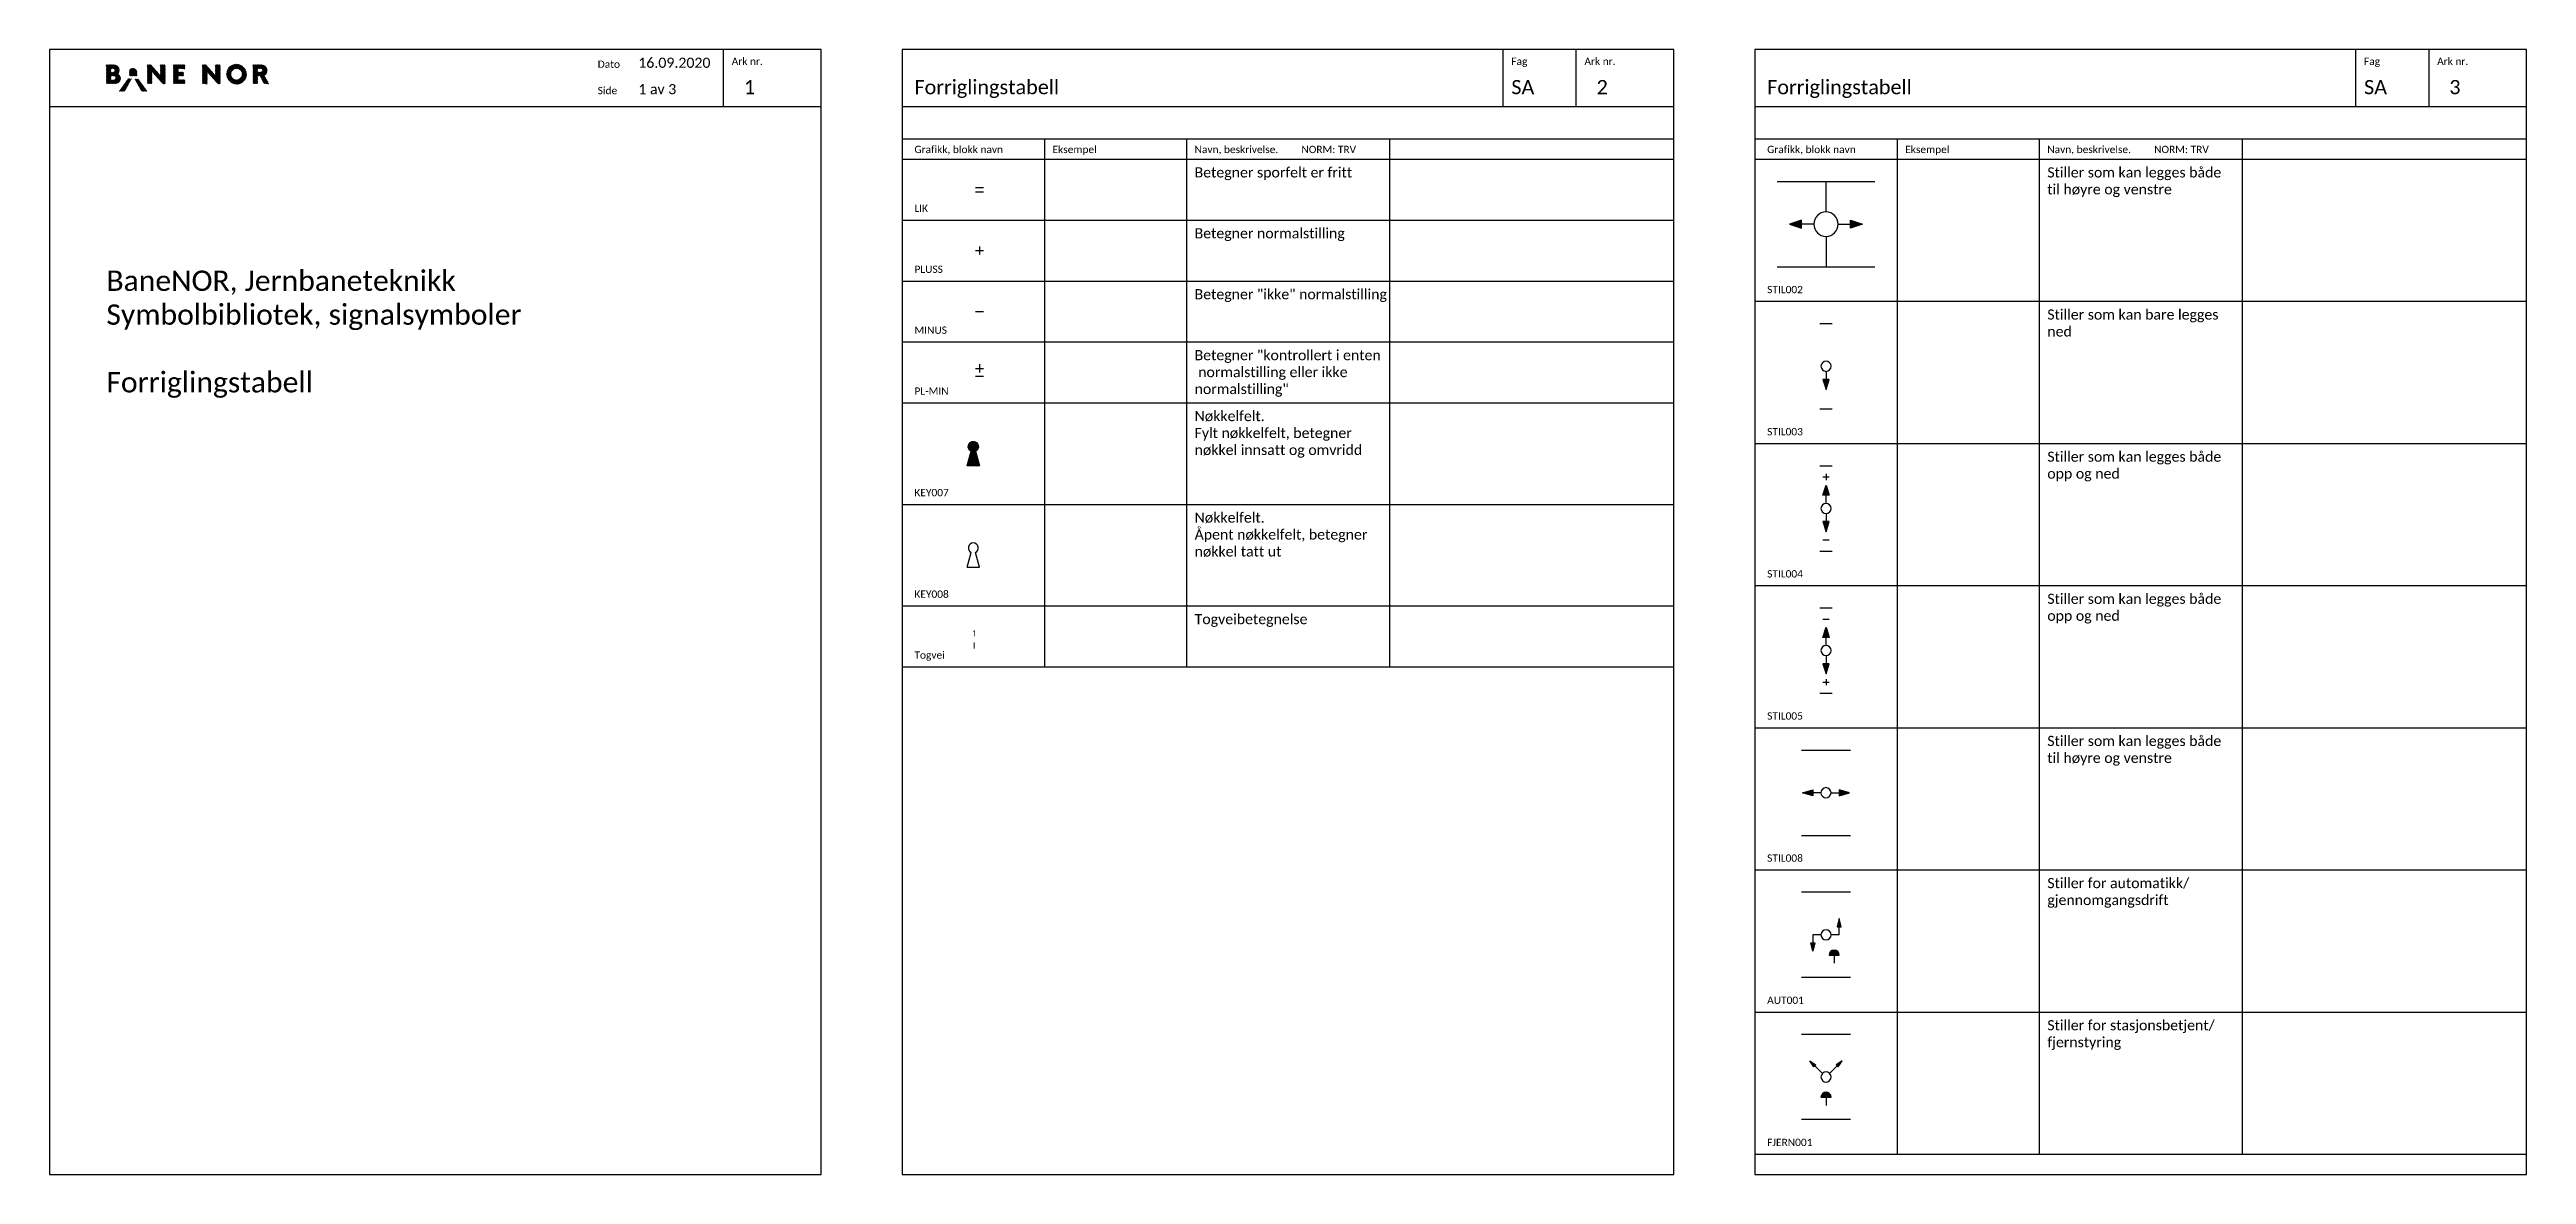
# Model space of a CAD drawing. Extents: x 0 to 610, y 0 to 277.
import ezdxf
from ezdxf.enums import TextEntityAlignment as Align

# ---------------------------------------------------------------- set-up
doc = ezdxf.new("R2010")
doc.units = 0
doc.layers.get('0').update_dxf_attribs({"color": 2})
for name, color, linetype in [('KOMP-TEKST18', 4, 'Continuous'), ('KOMP-TEKST25', 2, 'Continuous'), ('RAMME', 5, 'Continuous'), ('RAMME SYMBOLER', 4, 'Continuous'), ('RAMME TEKST', 7, 'Continuous'), ('Sig-komponenter', 2, 'Continuous')]:
    doc.layers.add(name, color=color, linetype=linetype)
doc.styles.add('Calibri', font='calibri.ttf')
doc.styles.add('ISO18', font='ISO3098.SHX', dxfattribs={"width": 0.85, "height": 1.8})
doc.styles.add('ISO25', font='ISO', dxfattribs={"height": 2.5})
doc.styles.add('ROMANC35', font='romanc.shx', dxfattribs={"height": 3.5})

msp = doc.modelspace()

# ---------------------------------------------------------------- texts
at = {"layer": 'RAMME TEKST', "linetype": 'ByBlock', "style": 'Calibri'}
for s, height, p in [('16.09.2020', 2.5, (145.0000000000014, 272.4999999999998)), ('Ark nr.', 1.8, (168.0000000000013, 273.1999999999998)), ('Fag', 1.8, (359.9999999999996, 273.2)), ('Ark nr.', 1.8, (377.9999999999996, 273.2)), ('Fag', 1.8, (569.9999999999995, 273.2)), ('Ark nr.', 1.8, (587.9999999999995, 273.2)), ('Dato', 1.8, (135.0000000000014, 272.4999999999998)), ('1 av 3', 2.5, (145.0000000000014, 266)), ('1', 3.5, (171.0000000000013, 266)), ('Forriglingstabell', 3.5, (212.9999999999998, 266)), ('SA', 3.5, (359.9999999999996, 266)), ('2', 3.5, (380.9999999999996, 266)), ('Forriglingstabell', 3.5, (422.9999999999998, 266)), ('SA', 3.5, (569.9999999999995, 266)), ('3', 3.5, (590.9999999999995, 266)), ('Side', 1.8, (135.0000000000014, 266)), ('Grafikk, blokk navn', 1.8, (213.0000000000001, 251.5)), ('Eksempel', 1.8, (247.0000000000001, 251.5)), ('Navn, beskrivelse.         NORM: TRV', 1.8, (281.9999999999998, 251.5)), ('Grafikk, blokk navn', 1.8, (423, 251.5)), ('Eksempel', 1.8, (457, 251.5)), ('Navn, beskrivelse.         NORM: TRV', 1.8, (491.9999999999998, 251.5)), ('LIK', 1.8, (213.0000000000001, 237)), ('PLUSS', 1.8, (213, 222)), ('STIL002', 1.8, (423, 217)), ('MINUS', 1.8, (213.0000000000001, 207)), ('PL-MIN', 1.8, (213.0000000000001, 192)), ('STIL003', 1.8, (423, 182)), ('KEY007', 1.8, (213.0000000000003, 167)), ('STIL004', 1.8, (423, 147)), ('KEY008', 1.8, (213.0000000000003, 142)), ('Togvei', 1.8, (213.0000000000005, 127)), ('STIL005', 1.8, (423, 112)), ('STIL008', 1.8, (423, 77.00000000000003)), ('AUT001', 1.8, (423, 42.00000000000003)), ('FJERN001', 1.8, (423, 7.000000000000028))]:
    msp.add_text(s, height=height, dxfattribs=at).set_placement(p)
at = {"layer": 'RAMME TEKST', "linetype": 'ByBlock', "char_height": 2.5, "width": 46, "attachment_point": 1, "style": 'Calibri'}
for s, insert in [('Betegner sporfelt er fritt', (282.0000000000001, 248)), ('Stiller som kan legges både til høyre og venstre', (491.9999999999998, 248)), ('Betegner normalstilling', (282, 233)), ('Betegner "ikke" normalstilling', (282.0000000000001, 218)), ('Stiller som kan bare legges ned', (491.9999999999998, 213)), ('Betegner "kontrollert i enten  normalstilling eller ikke normalstilling"', (282.0000000000001, 203)), ('Nøkkelfelt.\\PFylt nøkkelfelt, betegner nøkkel innsatt og omvridd', (282.0000000000003, 188)), ('Stiller som kan legges både opp og ned', (491.9999999999998, 178)), ('Nøkkelfelt.\\PÅpent nøkkelfelt, betegner nøkkel tatt ut', (282.0000000000003, 163)), ('Stiller som kan legges både opp og ned', (492, 143)), ('Togveibetegnelse', (282.0000000000007, 138)), ('Stiller som kan legges både til høyre og venstre', (492, 108)), ('Stiller for automatikk/\\Pgjennomgangsdrift', (491.9999999999998, 73.00000000000003)), ('Stiller for stasjonsbetjent/ fjernstyring', (492.0000000000001, 38.00000000000003))]:
    msp.add_mtext(s, dxfattribs=dict(at, insert=insert))
at = {"layer": 'RAMME TEKST', "insert": (14.00000000000156, 222.5735521827219), "char_height": 5, "width": 174.4526721529406, "attachment_point": 1, "style": 'Calibri'}
msp.add_mtext('BaneNOR, Jernbaneteknikk\\PSymbolbibliotek, signalsymboler\\P\\PForriglingstabell', dxfattribs=at)

# ---------------------------------------------------------------- blocks, each defined once
blk = doc.blocks.new('AUT001')
at = {"linetype": 'ByBlock', "lineweight": -2}
h = blk.add_hatch(color=0, dxfattribs=at)
h.dxf.hatch_style = 1
h.paths.add_polyline_path([(8.75, 12.5), (9.75, 12.5), (9.25, 14.5)])
h = blk.add_hatch(color=0, dxfattribs=at)
h.dxf.hatch_style = 1
h.paths.add_polyline_path([(2.25, 8.5), (3.25, 8.5), (2.75, 6.5)])
h = blk.add_hatch(color=0, dxfattribs=at)
h.dxf.hatch_style = 1
edge = h.paths.add_edge_path()
edge.add_line((6.75, 5.5), (9.25, 5.5))
edge.add_arc((8, 5.5), 1.25, 0, 180)
at = {"color": 0, "linetype": 'ByBlock', "lineweight": -2}
for p, q in [((12, 21), (0, 21)), ((9.25, 13.75), (9, 12.75)), ((9, 12.75), (9.5, 12.75)), ((9.25, 14.25), (9.25, 14)), ((9.25, 12.5), (9.25, 14)), ((9.25, 14), (9.25, 13.75)), ((9.5, 12.75), (9.25, 13.75)), ((9.25, 10.5), (9.25, 12.5)), ((2.5, 8.25), (3, 8.25)), ((2.75, 7.25), (2.5, 8.25)), ((2.75, 10.5), (2.75, 8.5)), ((4.75, 10.5), (2.75, 10.5)), ((2.75, 8.5), (2.75, 7.25)), ((3, 8.25), (2.75, 7.25)), ((2.75, 7.25), (2.75, 6.75)), ((9.25, 10.5), (7.25, 10.5)), ((12, 0), (0, 0)), ((9.25, 5.5), (8, 5.5)), ((8, 5.5), (8, 3.5))]:
    blk.add_line(p, q, dxfattribs=at)
for points in [[(8.75, 12.5), (9.75, 12.5), (9.25, 14.5)], [(2.25, 8.5), (3.25, 8.5), (2.75, 6.5)]]:
    blk.add_lwpolyline(points, close=True, dxfattribs=at)
blk.add_lwpolyline([(6.75, 5.5), (9.25, 5.5, 0.9999999999999999)], format="xyb", close=True, dxfattribs=at)
for centre, radius, start, end in [((6, 10.5), 1.25, 0, 180), ((6, 10.5), 1.25, 180, 0), ((8, 5.5), 1, 0, 180), ((8, 5.5), 0.75, 0, 180), ((8, 5.5), 0.5, 0, 180), ((8, 5.5), 0.315, 0, 180)]:
    blk.add_arc(centre, radius, start, end, dxfattribs=at)
blk = doc.blocks.new('FJERN001')
at = {"linetype": 'ByBlock', "lineweight": -2}
h = blk.add_hatch(color=0, dxfattribs=at)
h.dxf.hatch_style = 1
h.paths.add_polyline_path([(2, 14.5), (3.5, 13.5), (3, 13)])
h = blk.add_hatch(color=0, dxfattribs=at)
h.dxf.hatch_style = 1
h.paths.add_polyline_path([(9, 13), (10, 14.5), (8.5, 13.5)])
h = blk.add_hatch(color=0, dxfattribs=at)
h.dxf.hatch_style = 1
edge = h.paths.add_edge_path()
edge.add_line((4.75, 5.5), (7.25, 5.5))
edge.add_arc((6, 5.5), 1.25, 0, 180)
at = {"color": 0, "linetype": 'ByBlock', "lineweight": -2}
for p, q in [((12, 21), (0, 21)), ((5, 11.5), (2, 14.5)), ((2.5, 14), (3, 13.25)), ((3.25, 13.5), (2.5, 14)), ((3, 13.25), (3.25, 13.25)), ((3.25, 13.25), (3.25, 13.5)), ((7, 11.5), (10, 14.5)), ((9.5, 14), (8.75, 13.5)), ((8.75, 13.5), (8.75, 13.25)), ((8.75, 13.25), (9, 13.25)), ((9, 13.25), (9.5, 14)), ((12, 0), (0, 0)), ((5, 5.75), (7, 5.75)), ((5.25, 6), (6.75, 6)), ((6, 5.5), (6, 3.5))]:
    blk.add_line(p, q, dxfattribs=at)
for points in [[(2, 14.5), (3.5, 13.5), (3, 13)], [(9, 13), (10, 14.5), (8.5, 13.5)]]:
    blk.add_lwpolyline(points, close=True, dxfattribs=at)
blk.add_lwpolyline([(4.75, 5.5), (7.25, 5.5, 0.9999999999999999)], format="xyb", close=True, dxfattribs=at)
for centre, radius, start, end in [((6, 10.5), 1.25, 0, 180), ((6, 10.5), 1.25, 180, 0), ((6, 5.75), 1, 0, 180), ((6, 5.5), 0.9, 33.69999999999984, 146.3000000000002)]:
    blk.add_arc(centre, radius, start, end, dxfattribs=at)
blk = doc.blocks.new('KEY007')
at = {"linetype": 'ByBlock', "lineweight": -2}
h = blk.add_hatch(color=0, dxfattribs=at)
h.dxf.hatch_style = 1
edge = h.paths.add_edge_path()
edge.add_line((0.5346385393630939, 8.1201054773884), (1.5, 4.5))
edge.add_line((1.5, 4.5), (-1.5, 4.5))
edge.add_line((-1.5, 4.5), (-0.5346385393630939, 8.1201054773884))
edge.add_arc((0, 9.25), 1.25, -64.67762875789958, 244.6776287578995, ccw=False)
at = {"color": 0, "linetype": 'ByBlock', "lineweight": -2}
for p, q in [((-1.495269254506524, 4.517740295600543), (0.8656821999774595, 6.878691750084526)), ((-1.479198645843193, 4.578005078088033), (0.8563781633828995, 6.913581887314126)), ((-1.468815376282908, 4.5), (0.87498623657202, 6.843801612854928)), ((-1.463128037179863, 4.638269860575523), (0.8470741267883408, 6.948472024543726)), ((-1.447057428516533, 4.698534643063013), (0.8377700901937812, 6.983362161773326)), ((-1.430986819853201, 4.758799425550503), (0.8284660535992212, 7.018252299002925)), ((-1.424621202458749, 4.5), (0.88429027316658, 6.808911475625328)), ((-1.414916211189871, 4.819064208037993), (0.8191620170046612, 7.053142436232524)), ((-1.398845602526539, 4.879328990525483), (0.8098579804101012, 7.088032573462123)), ((-1.382774993863209, 4.939593773012972), (0.8005539438155416, 7.122922710691723)), ((-1.380427028634589, 4.5), (0.8935943097611396, 6.774021338395729)), ((-1.366704385199879, 4.999858555500463), (0.7912499072209815, 7.157812847921322)), ((-1.350633776536548, 5.060123337987952), (0.781945870626422, 7.192702985150921)), ((-1.33623285481043, 4.5), (0.9028983463556992, 6.73913120116613)), ((-1.334563167873217, 5.120388120475442), (0.7726418340318619, 7.227593122380521)), ((-1.318492559209886, 5.180652902962932), (0.7633377974373019, 7.26248325961012)), ((-1.302421950546555, 5.240917685450423), (0.7540337608427423, 7.297373396839721)), ((-1.292038680986271, 4.5), (0.9122023829502588, 6.70424106393653)), ((-1.286351341883225, 5.301182467937913), (0.7447297242481827, 7.33226353406932)), ((-1.270280733219894, 5.361447250425402), (0.7354256876536223, 7.367153671298919)), ((-1.254210124556562, 5.421712032912892), (0.7261216510590631, 7.402043808528518)), ((-1.249823729491506, 9.270991550679803), (-0.02099155067980085, 10.49982372949151)), ((-1.249785348720046, 9.226835757627102), (0.02316424237289905, 10.49978534872005)), ((-1.248264938606749, 9.18416199391624), (0.06583800608376222, 10.49826493860675)), ((-1.248214075134053, 9.316795378861414), (-0.06679537886141329, 10.49821407513405)), ((-1.247844507162112, 4.5), (0.9215064195448193, 6.669350926706931)), ((-1.245397790269612, 9.142834968429217), (0.1071650315707835, 10.49539779026961)), ((-1.244749028828626, 9.364454598991), (-0.1144545989909984, 10.49474902882863)), ((-1.241295817822831, 9.10274276705184), (0.1472572329481601, 10.49129581782283)), ((-1.239163925344742, 9.414233876299043), (-0.1642338762990416, 10.48916392534474)), ((-1.238139515893232, 5.481976815400382), (0.7168176144645027, 7.436933945758117)), ((-1.236052768886514, 9.063791642163997), (0.1862083578360032, 10.48605276888651)), ((-1.231111834263728, 9.466480141204215), (-0.2164801412042152, 10.48111183426373)), ((-1.229748016926089, 9.025902220300264), (0.2240977796997372, 10.47974801692609)), ((-1.222449380683845, 8.989006682718347), (0.2609933172816534, 10.47244938068384)), ((-1.222068907229902, 5.542241597887872), (0.7075135778699431, 7.471824082987717)), ((-1.220122471873869, 9.521663677418235), (-0.2716636774182337, 10.47012247187387)), ((-1.214215259397209, 8.953046630180824), (0.2969533698191773, 10.46421525939721)), ((-1.205998298566571, 5.602506380375363), (0.698209541275383, 7.506714220217316)), ((-1.205530001744045, 9.580450321372219), (-0.3304503213722176, 10.45553000174404)), ((-1.205096276244553, 8.917971439509323), (0.332028560490679, 10.45509627624455)), ((-1.203650333337952, 4.5), (0.9308104561393793, 6.634460789477331)), ((-1.195136561455556, 8.88373698047416), (0.3662630195258423, 10.44513656145556)), ((-1.189927689903241, 5.662771162862851), (0.688905504680823, 7.541604357446915)), ((-1.186334822348929, 9.643839674591492), (-0.3938396745914909, 10.43633482234893)), ((-1.184374766809448, 8.850304601296108), (0.3996953987038934, 10.43437476680945)), ((-1.173857081239909, 5.723035945350341), (0.6796014680862643, 7.576494494676515)), ((-1.172844876767731, 8.817640317513666), (0.4323596824863349, 10.42284487676773)), ((-1.160905721820843, 9.713462948943738), (-0.4634629489437367, 10.41090572182084)), ((-1.160576863456479, 8.785714157000758), (0.4642858429992431, 10.41057686345648)), ((-1.159456159513793, 4.5), (0.9401144927339389, 6.599570652247731)), ((-1.157786472576579, 5.783300727837831), (0.6702974314917043, 7.611384631906114)), ((-1.147597220195215, 8.754499626437864), (0.4955003735621366, 10.39759722019522)), ((-1.141715863913248, 5.843565510325322), (0.6609933948971447, 7.646274769135714)), ((-1.133929399426575, 8.723973273382345), (0.5260267266176566, 10.38392939942658)), ((-1.126213791884456, 9.792349052704285), (-0.5423490527042842, 10.37621379188446)), ((-1.125645255249918, 5.903830292812812), (0.6516893583025842, 7.681164906365314)), ((-1.1195941745545, 8.69411432443026), (0.5558856755697406, 10.3695941745545)), ((-1.115261985689634, 4.5), (0.949418529328498, 6.564680515018132)), ((-1.109574646586587, 5.964095075300301), (0.6423853217080238, 7.716055043594912)), ((-1.104609940576698, 8.664904384583902), (0.5850956154160984, 10.3546099405767)), ((-1.093504037923255, 6.024359857787791), (0.6330812851134646, 7.750945180824512)), ((-1.08899296498554, 8.6363271863509), (0.6136728136490994, 10.33899296498554)), ((-1.077433429259925, 6.084624640275282), (0.623777248518905, 7.785835318054112)), ((-1.075161161556535, 9.887595856856365), (-0.6375958568563638, 10.32516116155654)), ((-1.072757597861052, 8.608368379651232), (0.6416316203487691, 10.32275759786105)), ((-1.071067811865475, 4.5), (0.958722565923058, 6.529790377788533)), ((-1.061362820596595, 6.144889422762772), (0.6144732119243455, 7.820725455283711)), ((-1.055916448150146, 8.581015355537977), (0.6689846444620233, 10.30591644815015)), ((-1.045292211933264, 6.205154205250262), (0.605169175329785, 7.855615592513311)), ((-1.038480531649504, 8.55425709821446), (0.6957429017855405, 10.2884805316495)), ((-1.029221603269933, 6.265418987737752), (0.5958651387352245, 7.890505729742909)), ((-1.026873638041315, 4.5), (0.9680266025176185, 6.494900240558934)), ((-1.020459395066418, 8.528084060973386), (0.7219159390266148, 10.27045939506642)), ((-1.013150994606602, 6.325683770225242), (0.5865611021406658, 7.925395866972509)), ((-1.00186121963701, 8.502488062578635), (0.7475119374213657, 10.25186121963701)), ((-0.9970803859432715, 6.385948552712732), (0.5772570655461058, 7.960286004202109)), ((-0.9826929070720705, 8.477462201319415), (0.7725377986805846, 10.23269290707207)), ((-0.9826794642171564, 4.5), (0.9773306391121781, 6.460010103329335)), ((-0.9810097772799411, 6.446213335200222), (0.5679530289515462, 7.995176141431708)), ((-0.9761005264600873, 10.03085066577697), (-0.7808506657769714, 10.22610052646009)), ((-0.9649391686166102, 6.506478117687712), (0.5586489923569857, 8.030066278661307)), ((-0.9629601500317277, 8.453000784535599), (0.7969992154644014, 10.21296015003173)), ((-0.9488685599532802, 6.5667429001752), (0.5493449557624253, 8.064956415890906)), ((-0.942667488866701, 8.429099271876467), (0.8209007281235339, 10.1926674888667)), ((-0.9384852903929968, 4.5), (0.9866346757067381, 6.425119966099735)), ((-0.9327979512899485, 6.627007682662691), (0.5400409191678661, 8.099846553120505)), ((-0.9218183559802675, 8.40575423093874), (0.8442457690612599, 10.17181835598027)), ((-0.916727342626618, 6.687272465150181), (0.5006325391206783, 8.104632346897477)), ((-0.900656733963288, 6.74753724763767), (0.4269987836882927, 8.075192765289252)), ((-0.9004151088411256, 8.382963304253723), (0.8670366957462781, 10.15041510884113)), ((-0.8942911165688381, 4.5), (0.9959387123012977, 6.390229828870136)), ((-0.8845861252999576, 6.80780203012516), (0.360821071593056, 8.053209227018174)), ((-0.8784590523972633, 8.360725186873427), (0.8892748131265735, 10.12845905239726)), ((-0.8685155166366272, 6.86806681261265), (0.2999356548307248, 8.036517984080001)), ((-0.8559504513919753, 8.339039614054556), (0.9109603859454447, 10.10595045139198)), ((-0.8524449079732954, 6.92833159510014), (0.2430880165644869, 8.023864519637922)), ((-0.8500969427446785, 4.5), (1.005242748895857, 6.355339691640536)), ((-0.836374299309965, 6.98859637758763), (0.1894727348621705, 8.014443411759766)), ((-0.8328885328546107, 8.31790735876776), (0.9320926412322406, 10.08288853285461)), ((-0.820303690646635, 7.04886116007512), (0.1385357280184625, 8.007700578740216)), ((-0.8092714788209019, 8.29733023897731), (0.9526697610226913, 10.0592714788209)), ((-0.8059027689205194, 4.5), (1.014546785490418, 6.320449554410937)), ((-0.8042330819833041, 7.10912594256261), (0.08987625905474772, 8.003235283600661)), ((-0.7881624733199741, 7.169390725050098), (0.04319328859904559, 8.000746486969119)), ((-0.7850964091222665, 8.277311134851786), (0.9726888651482151, 10.03509640912227)), ((-0.7720918646566424, 7.229655507537589), (-0.001746152574110926, 8.00000121962012)), ((-0.7617085950963602, 4.5), (1.023850822084977, 6.285559417181338)), ((-0.7603593538615718, 8.257854016288324), (0.9921459837116782, 10.01035935386157)), ((-0.7560212559933124, 7.289920290025078), (-0.04512671236914123, 8.00081483364925)), ((-0.739950647329982, 7.350185072512568), (-0.08709762904984242, 8.003038090792707)), ((-0.7350552149554987, 8.238963981370237), (1.011036018629764, 9.985055214955498)), ((-0.7238800386666511, 7.410449855000059), (-0.1277814967054867, 8.006548396961223)), ((-0.7175144212722011, 4.5), (1.033154858679536, 6.250669279951737)), ((-0.7091777158609629, 8.220647306640613), (1.029352693359388, 9.959177715860964)), ((-0.7078094300033215, 7.470714637487547), (-0.167280405847773, 8.011243661643096)), ((-0.6917388213399898, 7.530979419975038), (-0.2056803611810203, 8.017037880134007)), ((-0.68271933830321, 8.202911510374205), (1.047088489625795, 9.93271933830321)), ((-0.6756682126766589, 7.591244202462528), (-0.2430545332708793, 8.023857881868308)), ((-0.673320247448042, 4.5), (1.042458895274097, 6.215779142722138)), ((-0.6595976040133289, 7.651508984950018), (-0.2794656996920484, 8.031640889271298)), ((-0.6556712444722752, 8.18576543038098), (1.064234569619019, 9.905671244472275)), ((-0.643526995349998, 7.711773767437508), (-0.3149681095969243, 8.040332653190582)), ((-0.6291260736238824, 4.5), (1.051762931868657, 6.180889005492539)), ((-0.6280231827346276, 8.16921931829447), (1.08078068170553, 9.878023182734628)), ((-0.6274563866866676, 7.772038549924996), (-0.3496089296572791, 8.049886006954384)), ((-0.6113857780233367, 7.832303332412486), (-0.3834293804863353, 8.060259729949488)), ((-0.5997633743953608, 8.153284952809578), (1.096715047190423, 9.849763374395362)), ((-0.5953151693600063, 7.892568114899976), (-0.4164656404506761, 8.071417643809307)), ((-0.5849318997997233, 4.5), (1.061066968463217, 6.14599886826294)), ((-0.5792445606966754, 7.952832897387467), (-0.4487495720745689, 8.083327886009574)), ((-0.5708783784136031, 8.137975774967176), (1.112024225032824, 9.820878378413603)), ((-0.5631739520333454, 8.013097679874956), (-0.4803093113069581, 8.095962320601345)), ((-0.5471033433700141, 8.073362462362446), (-0.5111697494604348, 8.109296056272026)), ((-0.5413529301803326, 8.123307049376287), (1.126692950623713, 9.791352930180334)), ((-0.5407377259755641, 4.5), (1.070371005057777, 6.11110873103334)), ((-0.5111697494604353, 8.109296056272026), (1.140703943727976, 9.761169749460436)), ((-0.4803093113069581, 8.095962320601345), (1.154037679398656, 9.730309311306957)), ((-0.4487495720745689, 8.083327886009574), (1.166672113990427, 9.698749572074568)), ((-0.416465640450677, 8.071417643809307), (1.178582356190694, 9.666465640450678)), ((-0.3834293804863353, 8.060259729949488), (1.189740270050512, 9.633429380486337)), ((-0.3496089296572791, 8.049886006954384), (1.200113993045616, 9.599608929657279)), ((-0.3149681095969248, 8.040332653190582), (1.209667346809419, 9.564968109596926)), ((-0.2794656996920484, 8.031640889271298), (1.218359110728702, 9.529465699692048)), ((-0.2430545332708798, 8.023857881868308), (1.226142118131693, 9.49305453327088)), ((-0.2056803611810212, 8.017037880134007), (1.232962119865994, 9.45568036118102)), ((-0.167280405847773, 8.011243661643096), (1.238756338356904, 9.417280405847773)), ((-0.1277814967054876, 8.006548396961222), (1.243451603038778, 9.377781496705488)), ((-0.08709762904984242, 8.003038090792707), (1.246961909207293, 9.337097629049843)), ((-0.04512671236914167, 8.00081483364925), (1.249185166350752, 9.295126712369143)), ((-0.001746152574111814, 8.00000121962012), (1.249998780379881, 9.251746152574112)), ((0.04319328859904514, 8.000746486969117), (1.249253513030882, 9.206806711400954)), ((0.08987625905474728, 8.003235283600661), (1.24676471639934, 9.160123740945252)), ((0.1385357280184616, 8.007700578740216), (1.242299421259784, 9.11146427198154)), ((0.1894727348621701, 8.014443411759764), (1.235556588240236, 9.06052726513783)), ((0.2430880165644869, 8.023864519637922), (1.226135480362079, 9.006911983435515)), ((0.2999356548307239, 8.03651798408), (1.213482015919999, 8.950064345169276)), ((0.3608210715930551, 8.053209227018172), (1.196790772981828, 8.889178928406945)), ((0.4269987836882914, 8.07519276528925), (1.174807234710751, 8.82300121631171)), ((0.500632539120677, 8.104632346897475), (1.145367653102525, 8.749367460879323)), ((0.5861362762337934, 8.145941910186432), (1.104058089813568, 8.663863723766207)), ((0.6962436975746682, 8.211855157703148), (1.038144842296851, 8.553756302425331)), ((-0.496543552151405, 4.5), (1.079675041652336, 6.076218593803741)), ((-0.4523493783272461, 4.5), (1.088979078246896, 6.041328456574142)), ((-0.4081552045030865, 4.5), (1.098283114841456, 6.006438319344542)), ((-0.3639610306789276, 4.5), (1.107587151436016, 5.971548182114944)), ((-0.3197668568547685, 4.5), (1.116891188030575, 5.936658044885343)), ((-0.2755726830306089, 4.5), (1.126195224625135, 5.901767907655744)), ((-0.23137850920645, 4.5), (1.135499261219695, 5.866877770426145)), ((-0.1871843353822906, 4.5), (1.144803297814255, 5.831987633196546)), ((-0.1429901615581315, 4.5), (1.154107334408815, 5.797097495966947)), ((-0.09879598773397213, 4.5), (1.163411371003374, 5.762207358737346)), ((-0.05460181390981278, 4.5), (1.172715407597935, 5.727317221507747)), ((-0.01040764008565387, 4.5), (1.182019444192493, 5.692427084278147)), ((0.03378653373850571, 4.5), (1.191323480787054, 5.657536947048548)), ((0.07798070756266462, 4.5), (1.200627517381613, 5.622646809818949)), ((0.122174881386824, 4.5), (1.209931553976174, 5.58775667258935)), ((0.1663690552109833, 4.5), (1.219235590570733, 5.552866535359749)), ((0.2105632290351422, 4.5), (1.228539627165293, 5.51797639813015)), ((0.254757402859302, 4.5), (1.237843663759853, 5.483086260900551)), ((0.298951576683461, 4.5), (1.247147700354413, 5.448196123670952)), ((0.3431457505076203, 4.5), (1.256451736948973, 5.413305986441353)), ((0.3873399243317801, 4.5), (1.265755773543533, 5.378415849211753)), ((0.431534098155939, 4.500000000000001), (1.275059810138092, 5.343525711982154)), ((0.4757282719800984, 4.5), (1.284363846732653, 5.308635574752555)), ((0.5199224458042575, 4.500000000000001), (1.293667883327211, 5.273745437522955)), ((0.5641166196284169, 4.500000000000001), (1.302971919921772, 5.238855300293356)), ((0.6083107934525764, 4.500000000000001), (1.312275956516332, 5.203965163063756)), ((0.6525049672767356, 4.500000000000001), (1.321579993110892, 5.169075025834157)), ((0.6966991411008945, 4.5), (1.330884029705452, 5.134184888604557)), ((0.7408933149250538, 4.500000000000001), (1.340188066300011, 5.099294751374958)), ((0.7850874887492136, 4.500000000000001), (1.349492102894571, 5.064404614145358)), ((0.829281662573373, 4.500000000000001), (1.358796139489131, 5.029514476915759)), ((0.8734758363975319, 4.500000000000002), (1.368100176083691, 4.99462433968616)), ((0.9176700102216913, 4.500000000000001), (1.37740421267825, 4.95973420245656)), ((0.9618641840458506, 4.500000000000002), (1.38670824927281, 4.924844065226961)), ((1.00605835787001, 4.500000000000002), (1.39601228586737, 4.889953927997362)), ((1.050252531694169, 4.500000000000001), (1.40531632246193, 4.855063790767762)), ((1.094446705518328, 4.500000000000002), (1.41462035905649, 4.820173653538163)), ((1.138640879342488, 4.500000000000002), (1.42392439565105, 4.785283516308564)), ((1.182835053166646, 4.500000000000002), (1.43322843224561, 4.750393379078965)), ((1.227029226990806, 4.500000000000002), (1.44253246884017, 4.715503241849365)), ((1.271223400814965, 4.500000000000002), (1.451836505434729, 4.680613104619765)), ((1.315417574639125, 4.500000000000002), (1.461140542029289, 4.645722967390166)), ((1.359611748463284, 4.500000000000002), (1.470444578623848, 4.610832830160566)), ((1.403805922287443, 4.500000000000002), (1.479748615218409, 4.575942692930967)), ((1.448000096111603, 4.500000000000002), (1.489052651812969, 4.541052555701368)), ((1.492194269935762, 4.500000000000002), (1.498356688407528, 4.506162418471768))]:
    blk.add_line(p, q, dxfattribs=at)
blk.add_lwpolyline([(0.5346385393630939, 8.1201054773884), (1.5, 4.5), (-1.5, 4.5), (-0.5346385393630939, 8.1201054773884, -4.451408470191335), (0.5346385393630939, 8.1201054773884, -5.68119884742938)], format="xyb", close=True, dxfattribs=at)
blk = doc.blocks.new('KEY008')
at = {"color": 0, "linetype": 'ByBlock', "lineweight": -2}
blk.add_line((1.473948509491549, 4.520312562879184), (0.4923036454564204, 8.201480803010918), dxfattribs=at)
for points in [[(-1.526051490508451, 4.520312562879184), (-0.5449619005401625, 8.199398525260264)], [(-1.526051490508451, 4.520312562879184), (1.473948509491549, 4.520312562879184)]]:
    blk.add_lwpolyline(points, dxfattribs=at)
blk.add_arc((-0.02853576974797534, 9.299656102488115), 1.215426955769983, 295.3739151625064, 244.8561234560185, dxfattribs=at)
blk = doc.blocks.new('STIL002')
at = {"linetype": 'ByBlock', "lineweight": -2}
h = blk.add_hatch(color=0, dxfattribs=at)
h.dxf.hatch_style = 1
h.paths.add_polyline_path([(6, 9.5), (6, 11.5), (3, 10.5)])
h = blk.add_hatch(color=0, dxfattribs=at)
h.dxf.hatch_style = 1
h.paths.add_polyline_path([(21, 10.5), (18, 9.5), (18, 11.5)])
at = {"color": 0, "linetype": 'ByBlock', "lineweight": -2}
for points in [[(0, 21), (24, 21)], [(12, 13.5), (12, 21)], [(3.5, 10.5), (5.75, 11.25)], [(3.5, 10.5), (5.75, 11.25)], [(5.75, 9.75), (3.5, 10.5)], [(5.75, 10.5), (3.5, 10.5)], [(5.5, 11), (4, 10.5)], [(5.5, 10), (4.25, 10.5)], [(4.75, 10.5), (5.5, 10.75)], [(5.5, 10.25), (4.75, 10.5)], [(5.5, 11), (5.5, 10)], [(5.75, 11.25), (5.75, 9.75)], [(7.5, 10.5), (6, 10.5)], [(9, 10.5), (7.5, 10.5)], [(12, 7.5), (12, 0)], [(15, 10.5), (18, 10.5)], [(20.25, 10.5), (18.25, 11.25)], [(18.25, 11.25), (18.25, 9.75)], [(20.25, 10.5), (18.25, 10.5)], [(18.25, 9.75), (20.25, 10.5)], [(18.5, 11), (18.5, 10)], [(19.75, 10.5), (18.5, 11)], [(18.5, 10.75), (19.25, 10.5)], [(18.5, 10), (19.75, 10.5)], [(19.25, 10.5), (18.5, 10.25)], [(0, 0), (12, 0)], [(12, 0), (24, 0)]]:
    blk.add_lwpolyline(points, dxfattribs=at)
blk.add_lwpolyline([(15, 10.5, 1), (9, 10.5, 1), (15, 10.5, 1)], format="xyb", dxfattribs=at)
for points in [[(6, 9.5), (6, 11.5), (3, 10.5)], [(21, 10.5), (18, 9.5), (18, 11.5)]]:
    blk.add_lwpolyline(points, close=True, dxfattribs=at)
at = {"layer": 'KOMP-TEKST25', "linetype": 'ByBlock', "lineweight": -2, "style": 'ISO25'}
blk.add_attdef('T1', text='', height=2.5, dxfattribs=at).set_placement((12, 10.5), align=Align.MIDDLE)
blk = doc.blocks.new('STIL003')
at = {"linetype": 'ByBlock', "lineweight": -2}
h = blk.add_hatch(color=0, dxfattribs=at)
h.dxf.hatch_style = 1
h.paths.add_polyline_path([(0, 4.75), (0.75, 7.25), (-0.75, 7.25)])
at = {"color": 0, "linetype": 'ByBlock', "lineweight": -2}
for points in [[(-1.5, 21), (1.5, 21)], [(-0.5, 7), (0.5, 7)], [(0, 5.25), (-0.5, 7)], [(-0.25, 6.75), (0.25, 6.75)], [(0, 5.75), (-0.25, 6.75)], [(-0.25, 6.75), (0, 6.75)], [(0, 9.25), (0, 7.25)], [(0.5, 7), (0, 5.25)], [(0.25, 6.75), (0, 5.75)], [(0, 6.75), (0, 6)], [(-1.5, 0), (1.5, 0)]]:
    blk.add_lwpolyline(points, dxfattribs=at)
blk.add_lwpolyline([(1.25, 10.5, 1), (-1.25, 10.5, 1), (1.25, 10.5, 1)], format="xyb", dxfattribs=at)
blk.add_lwpolyline([(0, 4.75), (0.75, 7.25), (-0.75, 7.25)], close=True, dxfattribs=at)
blk = doc.blocks.new('STIL004')
at = {"linetype": 'ByBlock', "lineweight": -2}
h = blk.add_hatch(color=0, dxfattribs=at)
h.dxf.hatch_style = 1
h.paths.add_polyline_path([(0, 16.25), (0.75, 13.75), (-0.75, 13.75)])
h = blk.add_hatch(color=0, dxfattribs=at)
h.dxf.hatch_style = 1
h.paths.add_polyline_path([(0, 4.75), (0.75, 7.25), (-0.75, 7.25)])
at = {"color": 0, "linetype": 'ByBlock', "lineweight": -2}
for points in [[(-1.5, 21), (1.5, 21)], [(0, 19), (0, 17.5)], [(-0.75, 18.25), (0.75, 18.25)], [(0, 15.75), (-0.5, 14)], [(-0.5, 14), (0.5, 14)], [(-0.25, 14.25), (0, 15.25)], [(-0.25, 14.25), (0.25, 14.25)], [(0.5, 14), (0, 15.75)], [(0, 15.25), (0.25, 14.25)], [(0, 15.25), (0, 14.25)], [(0, 11.75), (0, 13.75)], [(0, 5.25), (-0.5, 7)], [(-0.5, 7), (0.5, 7)], [(-0.25, 6.75), (0.25, 6.75)], [(0, 5.75), (-0.25, 6.75)], [(0, 9.25), (0, 7.25)], [(0.5, 7), (0, 5.25)], [(0.25, 6.75), (0, 5.75)], [(0, 6.75), (0, 6)], [(-1.5, 0), (1.5, 0)], [(-0.75, 2.75), (0.75, 2.75)]]:
    blk.add_lwpolyline(points, dxfattribs=at)
for points in [[(0, 16.25), (0.75, 13.75), (-0.75, 13.75)], [(0, 4.75), (0.75, 7.25), (-0.75, 7.25)]]:
    blk.add_lwpolyline(points, close=True, dxfattribs=at)
blk.add_lwpolyline([(1.25, 10.5, 1), (-1.25, 10.5, 1), (1.25, 10.5, 1)], format="xyb", dxfattribs=at)
blk = doc.blocks.new('STIL005')
at = {"linetype": 'ByBlock', "lineweight": -2}
h = blk.add_hatch(color=0, dxfattribs=at)
h.dxf.hatch_style = 1
h.paths.add_polyline_path([(0.75, 13.75), (-0.75, 13.75), (0, 16.25)])
h = blk.add_hatch(color=0, dxfattribs=at)
h.dxf.hatch_style = 1
h.paths.add_polyline_path([(-0.75, 7.25), (0, 4.75), (0.75, 7.25), (0, 7.25)])
at = {"color": 0, "linetype": 'ByBlock', "lineweight": -2}
for points in [[(-1.5, 21), (1.5, 21)], [(-0.75, 18.25), (0.75, 18.25)], [(0, 15.75), (-0.5, 14)], [(-0.5, 14), (0.5, 14)], [(-0.25, 14.25), (0, 15.25)], [(-0.25, 14.25), (0.25, 14.25)], [(0.5, 14), (0, 15.75)], [(0, 15.25), (0, 14.25)], [(0, 15.25), (0.25, 14.25)], [(0, 11.75), (0, 13.75)], [(0, 5.25), (-0.5, 7)], [(-0.5, 7), (0.5, 7)], [(0, 5.75), (-0.25, 6.75)], [(-0.25, 6.75), (0.25, 6.75)], [(0, 9.25), (0, 7.25)], [(0.5, 7), (0, 5.25)], [(0, 6.75), (0, 6)], [(0.25, 6.75), (0, 5.75)], [(-1.5, 0), (1.5, 0)], [(-0.75, 2.75), (0.75, 2.75)], [(0, 3.5), (0, 2)]]:
    blk.add_lwpolyline(points, dxfattribs=at)
for points in [[(0.75, 13.75), (-0.75, 13.75), (0, 16.25), (0.75, 13.75)], [(-0.75, 7.25), (0, 4.75), (0.75, 7.25), (0, 7.25)]]:
    blk.add_lwpolyline(points, close=True, dxfattribs=at)
blk.add_lwpolyline([(1.25, 10.5, 1), (-1.25, 10.5, 1), (1.25, 10.5, 1)], format="xyb", dxfattribs=at)
blk = doc.blocks.new('STIL008')
at = {"linetype": 'ByBlock', "lineweight": -2}
h = blk.add_hatch(color=0, dxfattribs=at)
h.dxf.hatch_style = 1
h.paths.add_polyline_path([(0.2241164095168813, 10.5), (2.724116409516881, 11.25), (2.724116409516881, 9.75)])
h = blk.add_hatch(color=0, dxfattribs=at)
h.dxf.hatch_style = 1
h.paths.add_polyline_path([(9.25, 11.25), (9.25, 9.75), (11.75, 10.5)])
at = {"color": 0, "linetype": 'ByBlock'}
for points in [[(0, 21), (12, 21)], [(0, 0), (12, 0)]]:
    blk.add_lwpolyline(points, dxfattribs=at)
at = {"color": 0, "linetype": 'ByBlock', "lineweight": -2}
for points in [[(0.2241164095168813, 10.5), (2.724116409516881, 11.25), (2.724116409516881, 9.75)], [(9.25, 11.25), (9.25, 9.75), (11.75, 10.5)]]:
    blk.add_lwpolyline(points, close=True, dxfattribs=at)
for points in [[(0.7241164095168813, 10.5), (2.474116409516881, 11)], [(2.474116409516881, 10), (0.7241164095168813, 10.5)], [(1.224116409516881, 10.5), (2.224116409516881, 10.75)], [(2.224116409516881, 10.25), (1.224116409516881, 10.5)], [(2.224116409516881, 10.5), (1.474116409516881, 10.5)], [(2.224116409516881, 10.75), (2.224116409516881, 10.25)], [(2.474116409516881, 11), (2.474116409516881, 10)], [(4.724116409516881, 10.5), (2.724116409516881, 10.5)], [(7.25, 10.5), (9.25, 10.5)], [(11.25, 10.5), (9.5, 11)], [(9.5, 11), (9.5, 10)], [(9.5, 10), (11.25, 10.5)], [(10.75, 10.5), (9.75, 10.75)], [(9.75, 10.75), (9.75, 10.25)], [(9.75, 10.25), (10.75, 10.5)], [(9.75, 10.5), (10.25, 10.5)]]:
    blk.add_lwpolyline(points, dxfattribs=at)
blk.add_lwpolyline([(7.242424389273708, 10.5, 1), (4.742424389273708, 10.5, 1), (7.242424389273708, 10.5, 1)], format="xyb", dxfattribs=at)
blk = doc.blocks.new('Togvei')
at = {"layer": 'KOMP-TEKST18'}
for tag, style, p in [('TEKST1', 'ISO18', (14.75, -7.5)), ('TEKST2', 'ROMANC35', (14.75, -10.5))]:
    blk.add_attdef(tag, text='', height=1.5, dxfattribs=dict(at, style=style)).set_placement(p, align=Align.CENTER)
at = {"layer": 'KOMP-TEKST18', "style": 'ISO18'}
blk.add_attdef('B', (19.25, -9.000000096373356), '', height=1.5, dxfattribs=at)
at = {"layer": 'KOMP-TEKST25', "linetype": 'ByBlock', "lineweight": -2, "style": 'ISO25'}
blk.add_attdef('A', text='', height=2.5, dxfattribs=at).set_placement((13.25, -9), align=Align.RIGHT)
blk = doc.blocks.new('MINUS')
at = {"color": 0, "linetype": 'ByBlock', "lineweight": -2}
blk.add_line((3.5, 3), (5.5, 3), dxfattribs=at)
at = {"layer": 'KOMP-TEKST18', "style": 'ISO18'}
blk.add_attdef('TEKST1', (5.264921526671969, 3.765199553550474), '', height=1.8, dxfattribs=at)
blk = doc.blocks.new('PL-MIN')
at = {"color": 0, "linetype": 'ByBlock', "lineweight": -2}
for p, q in [((3.5, 4), (5.5, 4)), ((5.5, 2), (3.5, 2)), ((4.5, 5), (4.5, 3))]:
    blk.add_line(p, q, dxfattribs=at)
at = {"layer": 'KOMP-TEKST18', "style": 'ISO18'}
blk.add_attdef('TEKST1', (5.764921526671969, 3.765199553550474), '', height=1.8, dxfattribs=at)
blk = doc.blocks.new('PLUSS')
at = {"color": 0, "linetype": 'ByBlock', "lineweight": -2}
for p, q in [((3.5, 3), (5.5, 3)), ((4.5, 4), (4.5, 2))]:
    blk.add_line(p, q, dxfattribs=at)
at = {"layer": 'KOMP-TEKST18', "style": 'ISO18'}
blk.add_attdef('TEKST1', (5.264921526671969, 3.765199553550474), '', height=1.8, dxfattribs=at)
blk = doc.blocks.new('LIK')
at = {"color": 0, "linetype": 'ByBlock', "lineweight": -2}
for p, q in [((3.5, 3.5), (5.5, 3.5)), ((3.5, 2.5), (5.5, 2.5))]:
    blk.add_line(p, q, dxfattribs=at)
at = {"layer": 'KOMP-TEKST18', "style": 'ISO18'}
blk.add_attdef('TEKST1', (5.764921526671969, 3.765199553550474), '', height=1.8, dxfattribs=at)
blk = doc.blocks.new('*U18')
h = blk.add_hatch(color=256)
h.dxf.hatch_style = 1
edge = h.paths.add_edge_path()
edge.add_spline(control_points=[(6.432686300722708, -5.81523035409549), (6.432686300722708, -5.81523035409549), (6.842017325747292, -5.575677547269095), (6.842017325747292, -4.970828465346074), (6.842017325747292, -4.281145060962388), (6.460832817654591, -3.677818974414492), (5.353155482371221, -3.677818974414492), (4.794687770321616, -3.677818974414492), (4.236220058279287, -3.677818974414492), (3.677752346229681, -3.677818974414492), (3.677752346229681, -5.211263288980206), (3.677752346229681, -6.744707603549557), (3.677752346229681, -8.27815191811527), (3.948678400709468, -8.27815191811527), (4.219604455189256, -8.27815191811527), (4.490530509669043, -8.27815191811527), (4.490530509669043, -8.27815191811527), (5.547487759053183, -8.27815191811527), (5.79879625873582, -8.27815191811527), (6.504183212695352, -8.27815191811527), (7.132016520139587, -7.782063170587151), (7.132016520139587, -6.998766377484515), (7.132016520139587, -6.065985463563209), (6.432686300722708, -5.81523035409549), (6.432686300722708, -5.81523035409549)], knot_values=[0, 0, 0, 0, 1, 1, 1, 2, 2, 2, 3, 3, 3, 4, 4, 4, 5, 5, 5, 6, 6, 6, 7, 7, 7, 8, 8, 8, 8], weights=[1, 1, 1, 1, 1, 1, 1, 1, 1, 1, 1, 1, 1, 1, 1, 1, 1, 1, 1, 1, 1, 1, 1, 1, 1], degree=3, periodic=0)
edge = h.paths.add_edge_path(flags=16)
edge.add_spline(control_points=[(4.796408881440584, -4.53550163529502), (4.796408881440584, -4.53550163529502), (5.277866118551174, -4.53550163529502), (5.277866118551174, -4.53550163529502), (5.548649888311047, -4.53550163529502), (5.768159436789574, -4.755015563186987), (5.768159436789574, -5.025786194695627), (5.768159436789574, -5.025786194695627), (5.768159436789574, -5.0264168308276), (5.768159436789574, -5.0264168308276), (5.768159436789574, -5.297196221170395), (5.548649888311047, -5.516701390228206), (5.277866118551174, -5.516701390228206), (5.277866118551174, -5.516701390228206), (4.796408881440584, -5.516701390228206), (4.796408881440584, -5.516701390228206), (4.796408881440584, -5.516701390228206), (4.796408881440584, -4.53550163529502), (4.796408881440584, -4.53550163529502)], knot_values=[0, 0, 0, 0, 1, 1, 1, 2, 2, 2, 3, 3, 3, 4, 4, 4, 5, 5, 5, 6, 6, 6, 6], degree=3, periodic=0)
edge = h.paths.add_edge_path(flags=16)
edge.add_spline(control_points=[(5.982549446081975, -6.897759489907855), (5.982549446081975, -7.186450698245551), (5.74852212825499, -7.420469257234743), (5.459830919920933, -7.420469257234743), (5.459830919920933, -7.420469257234743), (4.796408881440584, -7.420469257234743), (4.796408881440584, -7.420469257234743), (4.796408881440584, -7.420469257234743), (4.796408881440584, -6.374384051108734), (4.796408881440584, -6.374384051108734), (4.796408881440584, -6.374384051108734), (5.459830919920933, -6.374384051108734), (5.459830919920933, -6.374384051108734), (5.74852212825499, -6.374384051108734), (5.982549446081975, -6.608411368932082), (5.982549446081975, -6.897093818431983), (5.982549446081975, -6.897093818431983), (5.982549446081975, -6.897759489907855), (5.982549446081975, -6.897759489907855)], knot_values=[0, 0, 0, 0, 1, 1, 1, 2, 2, 2, 3, 3, 3, 4, 4, 4, 5, 5, 5, 6, 6, 6, 6], degree=3, periodic=0)
h = blk.add_hatch(color=256)
h.dxf.hatch_style = 1
edge = h.paths.add_edge_path()
edge.add_spline(control_points=[(9.337886642722879, -6.361626916084731), (9.337886642722879, -6.361626916084731), (9.337886642766534, -5.450546131789395), (9.337886642766534, -5.450546131789395), (9.337886642788362, -4.938131175047545), (9.753281627388787, -4.522744477831964), (10.26567172209616, -4.522744477853792), (10.26567172209616, -4.522744477853792), (10.2668651000713, -4.522744477853792), (10.2668651000713, -4.522744477853792), (10.77927176946832, -4.522744477875619), (11.19465017934272, -4.938131175131218), (11.19465017931361, -5.450546131876706), (11.19465017931361, -5.450546131876706), (11.19465017927723, -6.361626916168404), (11.19465017927723, -6.361626916168404), (11.19465017927723, -6.361626916168404), (9.337886642722879, -6.361626916084731), (9.337886642722879, -6.361626916084731)], knot_values=[0, 0, 0, 0, 1, 1, 1, 2, 2, 2, 3, 3, 3, 4, 4, 4, 5, 5, 5, 6, 6, 6, 6], degree=3, periodic=0)
h = blk.add_hatch(color=256)
h.dxf.hatch_style = 1
h.paths.add_polyline_path([(17.49886810433964, -8.277337810628467), (14.91053342311352, -5.357862769953441), (14.91053342311352, -8.277490271739168), (13.7918743016271, -8.277556164302894), (13.7918743016271, -3.677726703990571), (14.69414332677843, -3.677726703990571), (16.99448407829186, -6.273621463526012), (16.9943530122182, -3.677726703990571), (18.11314141339244, -3.677726703990571), (18.11314141339244, -8.277301627986105)])
h = blk.add_hatch(color=256)
h.dxf.hatch_style = 1
h.paths.add_polyline_path([(20.20190630212892, -3.677732547232097), (22.96292424624698, -3.677732547232097), (22.96292424624698, -4.585955816273724), (21.32071677281056, -4.585955816273724), (21.32071677281056, -5.447209033758497), (22.65681506391411, -5.447209033758497), (22.65681506391411, -6.355452109382838), (21.32071677281056, -6.355452109382838), (21.32071677281056, -7.369928649066367), (23.01559955304401, -7.369928649066367), (23.01559955304401, -8.277012857666648), (20.20190630212892, -8.277178593110818)])
h = blk.add_hatch(color=256)
h.dxf.hatch_style = 1
h.paths.add_polyline_path([(31.04766115784878, -8.276539743801493), (28.46003402300266, -5.357862769946166), (28.46003402300266, -8.27669216323551), (27.34137490152352, -8.276758055799235), (27.34137490152352, -3.677726703983296), (28.24364392667485, -3.677726703983296), (30.54398467818828, -6.273621463518737), (30.54385361210734, -3.677726703983296), (31.66264201328886, -3.677726703983296), (31.66264201328886, -8.276503519482446)])
h = blk.add_hatch(color=256)
h.dxf.hatch_style = 1
edge = h.paths.add_edge_path()
edge.add_spline(control_points=[(35.73286141979042, -3.526936199988938), (34.38688110425574, -3.526936199988938), (33.29574650085851, -4.618070803389799), (33.29574650085851, -5.964055637861691), (33.29574650085851, -7.310031434448263), (34.38688110425574, -8.401166037849123), (35.73286141979042, -8.401166037849123), (37.07884173531784, -8.401166037849123), (38.16997633871506, -7.310031434448263), (38.16997633871506, -5.964055637861691), (38.16997633871506, -4.618070803389799), (37.07884173531784, -3.526936199988938), (35.73286141979042, -3.526936199988938)], knot_values=[0, 0, 0, 0, 1, 1, 1, 2, 2, 2, 3, 3, 3, 4, 4, 4, 4], degree=3, periodic=0)
edge = h.paths.add_edge_path(flags=16)
edge.add_spline(control_points=[(35.73286141025892, -7.345096080349265), (34.97013328182948, -7.345096080349265), (34.35181644883414, -6.726774867933216), (34.35181644883414, -5.964055498337927), (34.35181644883414, -5.20131861107069), (34.97013328182948, -4.583006157488796), (35.73286141025892, -4.583006157488796), (36.49559391810908, -4.583006157488796), (37.11390637169097, -5.20131861107069), (37.11390637169097, -5.964055498337927), (37.11390637169097, -6.726774867933216), (36.49559391810908, -7.345096080349265), (35.73286141025892, -7.345096080349265)], knot_values=[0, 0, 0, 0, 1, 1, 1, 2, 2, 2, 3, 3, 3, 4, 4, 4, 4], degree=3, periodic=0)
h = blk.add_hatch(color=256)
h.dxf.hatch_style = 1
edge = h.paths.add_edge_path()
edge.add_spline(control_points=[(43.67775227683887, -8.275795791447251), (43.67775227683887, -8.275795791447251), (42.51395270498324, -6.225790411866853), (42.51395270498324, -6.225790411866853), (43.08337457704329, -5.977985446264881), (43.23708808350784, -5.511326229654458), (43.23708808350784, -4.943285441735441), (43.23708808350784, -4.331414974891175), (42.87972166311374, -3.677818974414492), (41.77204432783037, -3.677818974414492), (41.77204432783037, -3.677818974414492), (39.80960828957177, -3.677818974414492), (39.80960828957177, -3.677818974414492), (39.80960828957177, -3.677818974414492), (39.80960828957177, -8.276023637376), (39.80960828957177, -8.276023637376), (39.80960828957177, -8.276023637376), (40.92826482478995, -8.27595774496507), (40.92826482478995, -8.27595774496507), (40.92826482478995, -8.27595774496507), (40.92826482478995, -6.374384051108734), (40.92826482478995, -6.374384051108734), (40.92826482478995, -6.374384051108734), (41.54364018220804, -6.374384051108734), (41.54364018220804, -6.374384051108734), (41.54364018220804, -6.374384051108734), (42.4626960013702, -8.275795791447251), (42.4626960013702, -8.275795791447251), (42.4626960013702, -8.275795791447251), (43.67775227683887, -8.275795791447251), (43.67775227683887, -8.275795791447251)], knot_values=[0, 0, 0, 0, 1, 1, 1, 2, 2, 2, 3, 3, 3, 4, 4, 4, 5, 5, 5, 6, 6, 6, 7, 7, 7, 8, 8, 8, 9, 9, 9, 10, 10, 10, 10], degree=3, periodic=0)
edge = h.paths.add_edge_path(flags=16)
edge.add_spline(control_points=[(40.92826482478995, -4.553544255057147), (40.92826482478995, -4.553544255057147), (41.66849094612553, -4.553544255057147), (41.66849094612553, -4.553544255057147), (41.92931619608134, -4.553544255057147), (42.14075291882182, -4.764985196150462), (42.14075291882182, -5.025797791036837), (42.14075291882182, -5.025797791036837), (42.14075291882182, -5.02640523448639), (42.14075291882182, -5.02640523448639), (42.14075291882182, -5.287226266085725), (41.92931619608134, -5.498658770466079), (41.66849094612553, -5.498658770466079), (41.66849094612553, -5.498658770466079), (40.92826482478995, -5.498658770466079), (40.92826482478995, -5.498658770466079), (40.92826482478995, -5.498658770466079), (40.92826482478995, -4.553544255057147), (40.92826482478995, -4.553544255057147)], knot_values=[0, 0, 0, 0, 1, 1, 1, 2, 2, 2, 3, 3, 3, 4, 4, 4, 5, 5, 5, 6, 6, 6, 6], degree=3, periodic=0)
h = blk.add_hatch(color=256)
h.dxf.hatch_style = 1
h.paths.add_polyline_path([(8.958431946215569, -7.146165173802672), (6.827897835762997, -10.10427782853361), (8.212494504870847, -10.10427782853361), (9.835681844939245, -7.146165173802672)])
h = blk.add_hatch(color=256)
h.dxf.hatch_style = 1
h.paths.add_polyline_path([(11.57411793863139, -7.146165173802672), (10.69686803990044, -7.146165173802672), (12.32003786230052, -10.10427782853361), (13.70463453140837, -10.10427782853361)])
for p, q in [((3.677752346229681, -5.253104250206775), (5.25303762202924, -3.677818974407217)), ((3.677752346229681, -5.111682893969459), (5.111616265791923, -3.677818974407217)), ((3.677752346229681, -4.970261537732142), (4.970194909554635, -3.677818974407217)), ((3.677752346229681, -4.828840181494854), (4.828773553317319, -3.677818974407217)), ((3.677752346229681, -4.687418825257566), (4.687352197080031, -3.677818974407217)), ((3.677752346229681, -4.54599746902025), (4.545930840842715, -3.677818974407217)), ((3.677752346229681, -4.404576112782934), (4.404509484605427, -3.677818974407217)), ((3.677752346229681, -4.263154756545646), (4.263088128368111, -3.677818974407217)), ((3.677752346229681, -4.121733400308358), (4.121666772130823, -3.677818974407217)), ((3.677752346229681, -3.980312044071042), (3.980245415893506, -3.677818974407217)), ((3.677752346229681, -3.838890687833725), (3.838824059656218, -3.677818974407217)), ((3.677752346229681, -3.697469331596437), (3.697402703418902, -3.677818974407217)), ((3.677752346229681, -5.394525606444063), (5.393759755443995, -3.678518197229749)), ((3.677752346229681, -5.535946962681351), (5.530123078537571, -3.68357623037349)), ((3.677752346229681, -7.374424593766292), (6.708852416758816, -4.343324523237158)), ((3.677752346229681, -5.677368318918667), (4.796408881440584, -4.558711783707764)), ((3.677752346229681, -5.818789675155983), (4.796408881440584, -4.700133139945052)), ((3.677752346229681, -5.960211031393271), (4.796408881440584, -4.841554496182368)), ((3.677752346229681, -6.101632387630559), (4.796408881440584, -4.982975852419656)), ((3.677752346229681, -6.243053743867875), (4.796408881440584, -5.124397208656973)), ((3.677752346229681, -6.384475100105192), (4.796408881440584, -5.265818564894289)), ((3.677752346229681, -6.52589645634248), (4.796408881440584, -5.407239921131577)), ((3.677752346229681, -7.233003237528976), (5.412877356604326, -5.497878227154331)), ((3.677752346229681, -6.667317812579768), (4.828368768588547, -5.516701390220931)), ((3.677752346229681, -6.808739168817084), (4.969790124825835, -5.516701390220931)), ((3.677752346229681, -6.9501605250544), (5.111211481063151, -5.516701390220931)), ((3.677752346229681, -7.091581881291688), (5.252632837300439, -5.516701390220931)), ((4.819214245131832, -6.374384051101458), (6.751716634672221, -4.441881661561069)), ((4.819619029860604, -4.535501635287744), (5.659954254757082, -3.695166410391266)), ((4.96063560136912, -6.374384051101458), (6.785978358560243, -4.549041293910335)), ((4.96104038609792, -4.535501635287744), (5.783061149319593, -3.713480872066043)), ((5.102056957606436, -6.374384051101458), (6.812919820980824, -4.663521187727042)), ((5.102461742335208, -4.535501635287744), (5.900274788107566, -3.737688589515386)), ((5.243478313843724, -6.374384051101458), (6.83121713664562, -4.786645228299562)), ((5.243883098572525, -4.535501635287744), (6.010349757516792, -3.769034976343448)), ((5.375568962143745, -4.545237127953811), (6.114548453755759, -3.806257636341797)), ((5.38489967008104, -6.374384051101458), (6.84018066565784, -4.919103055524658)), ((5.482233390546355, -4.579994055788518), (6.211914160241207, -3.850313286093638)), ((5.522592030402279, -6.378113047017507), (6.838561499389129, -5.062143578030657)), ((5.570946016634451, -4.63270278593771), (6.303144345015397, -3.900504457556764)), ((5.636966095582011, -6.405160338075063), (6.814132673364497, -5.227993760292605)), ((5.644646069323471, -4.700424089486006), (6.387510236329774, -3.957559922479675)), ((5.703764235714118, -4.782727279332647), (6.465724591584404, -4.020766923462361)), ((5.732500364744112, -6.451047425150279), (6.745301008709077, -5.438246781185313)), ((5.746543071158584, -4.881369800125469), (6.536687491402347, -4.091225379881735)), ((5.749338360386162, -5.161417223372496), (6.658733254383606, -4.252022329375052)), ((5.767580694077765, -5.001753533443605), (6.601230499174392, -4.168103728346978)), ((5.81312413898263, -6.511845007149077), (6.486021663070971, -5.838947483060736)), ((5.880128255168074, -6.586262247200921), (6.576162335501238, -5.890228166867757)), ((5.933045911797564, -6.674765946808748), (6.659515187379583, -5.948296671226728)), ((5.969355333209364, -6.779877881634235), (6.735999654937473, -6.013233559906126)), ((5.982447113046732, -6.908207458034155), (6.806496683134412, -6.084157887946503)), ((6.451101485189945, -5.803156982823111), (6.644278228162838, -5.609980239850188)), ((9.337886642722879, -5.457899591735753), (10.272926752525, -4.522859481933637)), ((9.337886642722879, -5.599320947973069), (10.40428941138677, -4.532918179309149)), ((9.337886642722879, -5.740742304210357), (10.52025999855564, -4.558368948377563)), ((9.337886642722879, -5.882163660447645), (10.62507308157518, -4.594977221595371)), ((9.337886642722879, -6.023585016684962), (10.72025118093293, -4.641220478474906)), ((9.337886642722879, -6.165006372922278), (10.80647322796125, -4.696419787683908)), ((9.337886642722879, -6.306427729159566), (10.88519262092493, -4.759121750957519)), ((9.3493442768781, -5.305020601343244), (10.12016475577082, -4.534200122450528)), ((9.40301003901709, -5.109933482966937), (9.925079845200116, -4.587863676783911)), ((9.424108812042306, -6.361626916077455), (10.95578983060571, -4.829945897514023)), ((9.472905645022829, -4.969327198842564), (9.784473895490287, -4.65775894837509)), ((9.565530168279594, -6.361626916077455), (11.0192384651657, -4.907918619191378)), ((9.70695152451691, -6.361626916077455), (11.07424436623344, -4.994334074360921)), ((9.848372880754198, -6.361626916077455), (11.12137711273792, -5.088622684093735)), ((9.989794236991514, -6.361626916077455), (11.15794760005099, -5.193473553017981)), ((10.1312155932288, -6.361626916077455), (11.1837816699161, -5.309060839390156)), ((10.27263694946612, -6.361626916077455), (11.19455464211165, -5.439709223431919)), ((10.41405830570341, -6.361626916077455), (11.19465017931361, -5.581035042467249)), ((10.55547966194072, -6.361626916077455), (11.19465017930591, -5.722456398712268)), ((10.69690101817801, -6.361626916077455), (11.19465017929906, -5.863877754956405)), ((10.83832237434729, -6.361626916145497), (11.19465017929335, -6.005299111199406)), ((13.7918743016271, -4.459179545888446), (14.57332714353225, -3.677726703983296)), ((13.7918743016271, -4.31775818965113), (14.43190578729494, -3.677726703983296)), ((13.7918743016271, -4.17633683341387), (14.29048443105768, -3.677726703983296)), ((13.7918743016271, -4.034915477176582), (14.14906307482039, -3.677726703983296)), ((13.7918743016271, -3.893494120939266), (14.00764171858307, -3.677726703983296)), ((13.7918743016271, -3.75207276470195), (13.86622036234576, -3.677726703983296)), ((13.7918743016271, -4.600600902125734), (14.7038240128926, -3.68865119086027)), ((13.7918743016271, -4.74202225836305), (14.7702663456098, -3.763630214380328)), ((13.7918743016271, -4.883443614600338), (14.83670867832703, -3.838609237900414)), ((13.7918743016271, -5.024864970837655), (14.90315101104426, -3.913588261420529)), ((13.7918743016271, -5.166286327074943), (14.96959334376146, -3.988567284940586)), ((13.7918743016271, -5.307707683312287), (15.03603567647869, -4.063546308460701)), ((13.7918743016271, -5.449129039549575), (15.10247800919589, -4.138525331980759)), ((13.7918743016271, -5.590550395786863), (15.16892034191312, -4.213504355500845)), ((13.7918743016271, -5.73197175202418), (15.23536267463035, -4.288483379020931)), ((13.7918743016271, -5.873393108261496), (15.30180500734758, -4.363462402541018)), ((13.7918743016271, -6.014814464498784), (15.36824734006478, -4.438441426061104)), ((13.7918743016271, -6.156235820736072), (15.43468967278199, -4.51342044958119)), ((13.7918743016271, -6.297657176973388), (15.50113200549922, -4.588399473101276)), ((13.7918743016271, -6.439078533210676), (15.56757433821642, -4.663378496621363)), ((13.7918743016271, -6.580499889447992), (14.91053342311352, -5.461840767961576)), ((13.7918743016271, -6.72192124568528), (14.91053342311352, -5.603262124198892)), ((13.7918743016271, -6.863342601922596), (14.91053342311352, -5.74468348043618)), ((13.7918743016271, -7.004763958159884), (14.91053342311352, -5.886104836673496)), ((13.7918743016271, -7.146185314397201), (14.91053342311352, -6.027526192910784)), ((14.95939674119032, -5.412977449884778), (15.63401667093365, -4.738357520141449)), ((15.02585615418704, -5.487939393125373), (15.70045900365088, -4.813336543661535)), ((15.0923155671837, -5.562901336365996), (15.76690133636808, -4.888315567181621)), ((15.15877498018043, -5.637863279606592), (15.83334366908531, -4.963294590701707)), ((15.22523439317712, -5.712825222847187), (15.89978600180251, -5.038273614221794)), ((15.29169380617381, -5.78778716608781), (15.96622833451974, -5.11325263774188)), ((15.3581532191705, -5.862749109328405), (16.03267066723694, -5.188231661261966)), ((15.4246126321672, -5.937711052569028), (16.09911299995417, -5.263210684782052)), ((15.49107204516389, -6.012672995809623), (16.16555533267137, -5.338189708302139)), ((15.55753145816058, -6.087634939050247), (16.2319976653886, -5.413168731822225)), ((15.62399087115728, -6.162596882290842), (16.29843999810581, -5.488147755342311)), ((15.69045028415397, -6.237558825531437), (16.36488233082304, -5.563126778862397)), ((15.75690969715066, -6.31252076877206), (16.43132466354024, -5.638105802382455)), ((15.82336911014735, -6.387482712012627), (16.49776699625744, -5.713084825902541)), ((15.88982852314405, -6.46244465525325), (16.56420932897467, -5.788063849422599)), ((15.95628793614074, -6.537406598493874), (16.6306516616919, -5.863042872942714)), ((16.02274734913743, -6.61236854173444), (16.6970939944091, -5.938021896462772)), ((16.08920676213413, -6.687330484975064), (16.76353632712633, -6.013000919982858)), ((16.15566617513082, -6.762292428215659), (16.82997865984353, -6.087979943502944)), ((16.3550444141209, -6.987178257937472), (18.11314141339244, -5.229081258665929)), ((16.42150382711759, -7.062140201178096), (18.11314141339244, -5.370502614903245)), ((16.48796324011428, -7.137102144418691), (18.11314141339244, -5.511923971140504)), ((16.55442265311098, -7.212064087659314), (18.11314141339244, -5.653345327377821)), ((16.62088206610764, -7.287026030899881), (18.11314141339244, -5.794766683615109)), ((16.68734147910433, -7.361987974140476), (18.11314141339244, -5.936188039852397)), ((16.75380089210105, -7.436949917381099), (18.11314141339244, -6.077609396089684)), ((16.99435930083024, -3.802278958956805), (17.11891155580375, -3.677726703983296)), ((16.99436644079844, -3.94369317522586), (17.26033291204104, -3.677726703983296)), ((16.99437358076668, -4.085107391494944), (17.40175426827832, -3.677726703983296)), ((16.99438072073488, -4.226521607763999), (17.54317562451558, -3.677726703983296)), ((16.99438786070311, -4.367935824033111), (17.68459698075293, -3.677726703983296)), ((16.99439500067135, -4.509350040302195), (17.82601833699024, -3.677726703983296)), ((16.99440214063955, -4.650764256571279), (17.96743969322753, -3.677726703983296)), ((16.99440928060778, -4.792178472840334), (18.10886104946485, -3.677726703983296)), ((16.99441642057599, -4.933592689109446), (18.11314141339244, -3.814867696292993)), ((16.99442356054422, -5.075006905378473), (18.11314141339244, -3.956289052530252)), ((16.99443070051242, -5.216421121647556), (18.11314141339244, -4.097710408767512)), ((16.99443784048066, -5.35783533791664), (18.11314141339244, -4.239131765004828)), ((16.99444498044889, -5.499249554185724), (18.11314141339244, -4.380553121242173)), ((16.99445212041709, -5.640663770454779), (18.11314141339244, -4.521974477479432)), ((16.99445926038533, -5.782077986723891), (18.11314141339244, -4.663395833716777)), ((16.99446640035353, -5.923492202992946), (18.11314141339244, -4.804817189954008)), ((16.99447354032176, -6.064906419262059), (18.11314141339244, -4.946238546191353)), ((16.99448068028997, -6.206320635531114), (18.11314141339244, -5.087659902428641)), ((20.20190630212892, -5.590172824602092), (22.11434657949891, -3.677732547232097)), ((20.20190630212892, -5.448751468364804), (21.97292522326165, -3.677732547232097)), ((20.20190630212892, -5.307330112127516), (21.83150386702437, -3.677732547232097)), ((20.20190630212892, -5.1659087558902), (21.69008251078702, -3.677732547232097)), ((20.20190630212892, -5.024487399652855), (21.54866115454968, -3.677732547232097)), ((20.20190630212892, -4.883066043415567), (21.40723979831239, -3.677732547232097)), ((20.20190630212892, -4.741644687178308), (21.26581844207513, -3.677732547232097)), ((20.20190630212892, -4.600223330940963), (21.12439708583778, -3.677732547232097)), ((20.20190630212892, -4.458801974703704), (20.98297572960055, -3.677732547232097)), ((20.20190630212892, -4.317380618466359), (20.84155437336321, -3.677732547232097)), ((20.20190630212892, -4.175959262229071), (20.70013301712589, -3.677732547232097)), ((20.20190630212892, -4.034537905991783), (20.5587116608886, -3.677732547232097)), ((20.20190630212892, -3.893116549754438), (20.41729030465129, -3.677732547232097)), ((20.20190630212892, -3.751695193517151), (20.27586894841397, -3.677732547232097)), ((20.20190630212892, -5.731594180839409), (21.32071677281056, -4.612783710157771)), ((20.20190630212892, -5.873015537076697), (21.32071677281056, -4.754205066395031)), ((20.20190630212892, -6.014436893314013), (21.32071677281056, -4.895626422632375)), ((20.20190630212892, -6.155858249551329), (21.32071677281056, -5.037047778869692)), ((20.20190630212892, -6.297279605788617), (21.32071677281056, -5.17846913510698)), ((20.20190630212892, -6.438700962025905), (21.32071677281056, -5.319890491344296)), ((20.20190630212892, -7.287229099449746), (22.04192636782017, -5.447209033758497)), ((20.20190630212892, -7.428650455687034), (22.18334772405746, -5.447209033758497)), ((20.20190630212892, -7.14580774321243), (21.90050501158288, -5.447209033758497)), ((20.20190630212892, -7.004386386975114), (21.75908365534556, -5.447209033758497)), ((20.20190630212892, -6.862965030737826), (21.61766229910825, -5.447209033758497)), ((20.20190630212892, -6.721543674500538), (21.47624094287096, -5.447209033758497)), ((20.20190630212892, -6.580122318263221), (21.33481958663367, -5.447209033758497)), ((21.34754466669463, -4.585955816273724), (22.25576793573626, -3.677732547232097)), ((21.41652600467043, -6.355452109382838), (22.32476908029477, -5.447209033758497)), ((21.48896602293189, -4.585955816273724), (22.39718929197349, -3.677732547232097)), ((21.55794736090772, -6.355452109382838), (22.46619043653206, -5.447209033758497)), ((21.63038737916921, -4.585955816273724), (22.53861064821083, -3.677732547232097)), ((21.69936871714501, -6.355452109382838), (22.60761179276932, -5.447209033758497)), ((21.77180873540655, -4.585955816273724), (22.68003200444818, -3.677732547232097)), ((21.84079007338229, -6.355452109382838), (22.65681506391411, -5.539427118850995)), ((21.91323009164381, -4.585955816273724), (22.82145336068544, -3.677732547232097)), ((21.98221142961961, -6.355452109382838), (22.65681506391411, -5.680848475088339)), ((22.05465144788116, -4.585955816273724), (22.96287471692278, -3.677732547232097)), ((22.12363278585687, -6.355452109382838), (22.65681506391411, -5.822269831325599)), ((22.19607280411844, -4.585955816273724), (22.96292424624698, -3.819104374145184)), ((22.26505414209421, -6.355452109382838), (22.65681506391411, -5.963691187562915)), ((22.33749416035573, -4.585955816273724), (22.96292424624698, -3.960525730382471)), ((22.47891551659299, -4.585955816273724), (22.96292424624698, -4.101947086619731)), ((22.62033687283034, -4.585955816273724), (22.96292424624698, -4.243368442857076)), ((22.76175822906765, -4.585955816273724), (22.96292424624698, -4.384789799094392)), ((22.90317958530494, -4.585955816273724), (22.96292424624698, -4.52621115533168)), ((27.34137490152355, -4.458381437392035), (28.12202963493226, -3.677726703983296)), ((27.34137490152352, -4.316960081154718), (27.98060827869497, -3.677726703983296)), ((27.34137490152349, -4.175538724917487), (27.83918692245771, -3.677726703983296)), ((27.34137490152352, -4.034117368680199), (27.69776556622045, -3.677726703983296)), ((27.34137490152352, -3.892696012442912), (27.55634420998314, -3.677726703983296)), ((27.34137490152352, -3.751274656205624), (27.41492285374582, -3.677726703983296)), ((27.34137490152352, -4.599802793629351), (28.25294964685975, -3.688228048293155)), ((27.34137490152352, -4.741224149866667), (28.31939197957695, -3.763207071813213)), ((27.34137490152352, -4.882645506103984), (28.38583431229421, -3.838186095333299)), ((27.34137490152349, -5.024066862341272), (28.45227664501141, -3.913165118853414)), ((27.34137490152352, -5.165488218578531), (28.51871897772861, -3.988144142373471)), ((27.34137490152352, -5.306909574815904), (28.58516131044587, -4.063123165893586)), ((27.34137490152352, -5.448330931053192), (28.65160364316301, -4.138102189413644)), ((27.34137490152352, -5.58975228729048), (28.71804597588027, -4.21308121293373)), ((27.34137490152349, -5.731173643527796), (28.7844883085975, -4.288060236453816)), ((27.34137490152352, -5.872594999765113), (28.8509306413147, -4.363039259973931)), ((27.34137490152349, -6.014016356002401), (28.91737297403193, -4.438018283493989)), ((27.34137490152352, -6.155437712239717), (28.98381530674916, -4.512997307014075)), ((27.34137490152352, -6.296859068476977), (29.05025763946634, -4.587976330534161)), ((27.34137490152349, -6.438280424714293), (29.11669997218357, -4.662955354054219)), ((27.34137490152352, -6.579701780951609), (28.46003402300266, -5.461042659472469)), ((27.34137490152349, -6.721123137188897), (28.46003402300266, -5.602464015709756)), ((27.34137490152352, -6.862544493426213), (28.46003402300266, -5.743885371947044)), ((27.34137490152352, -7.003965849663501), (28.46003402300269, -5.885306728184332)), ((27.34137490152352, -7.145387205900818), (28.46003402300269, -6.026728084421677)), ((28.50852227876152, -5.412554403713614), (29.1831423049008, -4.737934377574334)), ((28.57498169175838, -5.487516346954067), (29.249584637618, -4.81291340109442)), ((28.64144110475519, -5.56247829019452), (29.31602697033523, -4.887892424614506)), ((28.70790051775199, -5.637440233434972), (29.3824693030524, -4.962871448134592)), ((28.77435993074886, -5.712402176675482), (29.44891163576966, -5.037850471654679)), ((28.84081934374572, -5.787364119915935), (29.51535396848689, -5.112829495174765)), ((28.90727875674256, -5.862326063156416), (29.58179630120412, -5.187808518694851)), ((28.97373816973942, -5.937288006396841), (29.64823863392132, -5.262787542214937)), ((29.04019758273625, -6.012249949637351), (29.71468096663855, -5.337766565735024)), ((29.10665699573306, -6.087211892877804), (29.78112329935578, -5.41274558925511)), ((29.17311640872992, -6.162173836118257), (29.84756563207299, -5.487724612775196)), ((29.23957582172673, -6.237135779358709), (29.91400796479019, -5.562703636295282)), ((29.30603523472354, -6.312097722599162), (29.98045029750739, -5.63768265981534)), ((29.3724946477204, -6.387059665839615), (30.04689263022459, -5.712661683335426)), ((29.43895406071726, -6.462021609080068), (30.11333496294179, -5.787640706855484)), ((29.5054134737141, -6.53698355232055), (30.17977729565905, -5.862619730375599)), ((29.57187288671093, -6.611945495561002), (30.24621962837625, -5.937598753895657)), ((29.63833229970777, -6.686907438801484), (30.31266196109348, -6.012577777415771)), ((29.70479171270458, -6.761869382041908), (30.37910429381068, -6.087556800935829)), ((29.90416995169514, -6.986755211763295), (31.66264201328883, -5.228283150169545)), ((29.97062936469197, -7.061717155003777), (31.66264201328883, -5.36970450640689)), ((30.03708877768875, -7.136679098244201), (31.66264201328886, -5.51112586264415)), ((30.10354819068561, -7.211641041484683), (31.66264201328886, -5.652547218881438)), ((30.17000760368245, -7.286602984725107), (31.66264201328886, -5.793968575118697)), ((30.23646701667928, -7.361564927965588), (31.66264201328886, -5.935389931356013)), ((30.30292642967612, -7.43652687120607), (31.66264201328889, -6.07681128759333)), ((30.54385986042544, -3.801480890761582), (30.66761404720373, -3.677726703983296)), ((30.54386700039407, -3.942895107030267), (30.80903540344104, -3.677726703983296)), ((30.5438741403627, -4.084309323298953), (30.95045675967836, -3.677726703983296)), ((30.54388128033133, -4.22572353956761), (31.09187811591562, -3.677726703983296)), ((30.54388842029994, -4.367137755836325), (31.23329947215296, -3.677726703983296)), ((30.54389556026857, -4.50855197210501), (31.37472082839028, -3.677726703983296)), ((30.54390270023717, -4.649966188373696), (31.5161421846276, -3.677726703983296)), ((30.5439098402058, -4.791380404642382), (31.65756354086488, -3.677726703983296)), ((30.54391698017437, -4.932794620911068), (31.66264201328886, -3.81406958779661)), ((30.54392412014303, -5.074208837179725), (31.66264201328886, -3.955490944033869)), ((30.54393126011163, -5.215623053448383), (31.66264201328883, -4.096912300271129)), ((30.54393840008026, -5.357037269717068), (31.66264201328883, -4.238333656508473)), ((30.54394554004887, -5.498451485985754), (31.66264201328886, -4.37975501274579)), ((30.54395268001747, -5.63986570225444), (31.66264201328883, -4.521176368983049)), ((30.5439598199861, -5.781279918523154), (31.66264201328886, -4.662597725220422)), ((30.54396695995473, -5.922694134791783), (31.66264201328886, -4.804019081457653)), ((30.54397409992333, -6.064108351060526), (31.66264201328886, -4.94544043769497)), ((30.54398123989196, -6.205522567329183), (31.66264201328886, -5.086861793932286)), ((33.29639151824477, -5.907424778940936), (35.67623518085017, -3.52758111633554)), ((33.2971674826972, -6.04807017072585), (35.81688033256839, -3.528357320854667)), ((33.30432896470785, -5.758065976240573), (35.52687662858108, -3.535518312367401)), ((33.30530214943875, -6.18135686022157), (35.95016685023467, -3.536492159425649)), ((33.31985940797799, -6.308220957919644), (36.07703082999527, -3.551049535902337)), ((33.3230691684324, -5.597904416278709), (35.36671531216248, -3.554258272548651)), ((33.34011945598564, -6.429382266149275), (34.61085993060345, -5.158641791531494)), ((33.35586132464056, -5.423690903833261), (35.19250203637228, -3.587050192101515)), ((33.36551582568021, -6.54540725269203), (34.44399314057509, -5.466929937797175)), ((33.39559542883077, -6.656749005778778), (34.383422336368, -5.668922098241552)), ((33.4082862855077, -5.229844586728802), (34.99865594903531, -3.639474923201192)), ((33.4299913162134, -6.763774474633436), (34.35766526276197, -5.83610052808487)), ((33.46840355928921, -6.866783587794941), (34.35194698493305, -5.983240162151105)), ((33.49169733862607, -5.005012177373146), (34.77382376255898, -3.72288575344021)), ((33.63889353093367, -4.716394628828198), (34.48520643000558, -3.870081729756293)), ((33.78358814125804, -4.500989340385189), (34.26980124697534, -4.014776234667892)), ((34.57550459154401, -5.123286452472257), (34.89209781869066, -4.806693225325603)), ((34.92745315774999, -4.842048564384953), (36.19819205881609, -3.571309663318857)), ((35.23574114484225, -4.675181933530013), (36.31421699372706, -3.596706084645234)), ((35.35694769824798, -8.372351998531371), (38.14116184695018, -5.588137849829138)), ((35.43773306296347, -4.614611371646106), (36.42555871523982, -3.626785719369764)), ((35.48228021561494, -8.388440837401674), (38.1572507925784, -5.713470260438214)), ((35.60491116733394, -4.588854623512901), (36.53258416691892, -3.661181623927916)), ((35.61383220815657, -8.398310201097388), (38.1671203123999, -5.845022096854024)), ((35.75205039995177, -4.583136747132414), (36.63559327308266, -3.699593874001494)), ((35.75247500603601, -8.401088759455178), (38.16989909569912, -5.983664669792063)), ((35.88528648455846, -4.591322018762952), (36.73483268083316, -3.74177582248825)), ((36.00767959881966, -4.610350260739096), (36.83050583227498, -3.78752402728378)), ((36.12112057940567, -4.638330636390407), (36.9227804622235, -3.836670753572605)), ((36.2268829824913, -4.67398958954206), (37.01179424203724, -3.889078329996124)), ((36.32585508671104, -4.716438841559636), (37.09765905724345, -3.944634871027233)), ((36.41866704008021, -4.76504824442776), (37.18046425251018, -4.00325103199782)), ((36.50576499247143, -4.819371648273858), (37.26027907627827, -4.064857564467019)), ((36.58745595187372, -4.879102045108823), (37.33715448714358, -4.129403509838966)), ((36.66393512673625, -4.944044226483612), (37.41112443436202, -4.196854918857866)), ((36.73530186066816, -5.014098848789018), (37.48220668813769, -4.267194021319483)), ((36.80156731840881, -5.089254747285679), (37.55040326706001, -4.34041879863446)), ((36.86265533113331, -5.16958809079847), (37.61570048630074, -4.416542935631043)), ((36.91839655442877, -5.25526822374033), (37.67806862938144, -4.495596148787655)), ((36.92330771017072, -6.664570630371315), (38.11952894963912, -5.468349390902915)), ((36.96851487804847, -5.34657125635789), (37.73746122523787, -4.577624909168492)), ((37.01260345913261, -5.443904031511011), (37.79381388975625, -4.662693600887366)), ((37.04229958912853, -6.404157395176213), (38.09288612418743, -5.353570860117316)), ((37.05008520876615, -5.547843638114784), (37.84704266404799, -4.750886182832943)), ((37.08014782967282, -5.659202373445453), (37.8970417475733, -4.84230845554498)), ((37.09141508874666, -6.2136205393208), (38.06166202838511, -5.243373599682343)), ((37.1016337201892, -5.779137839166339), (37.94368047843648, -4.93709108091906)), ((37.11112024605961, -6.0524940257705), (38.0262047542696, -5.137409517560513)), ((37.11284275031062, -5.909350165282234), (37.9867993491427, -5.035393566450153)), ((39.80960828957177, -5.589017868860026), (41.72080718402461, -3.677818974407188)), ((39.80960828957177, -5.447596512622709), (41.57938582778726, -3.677818974407217)), ((39.80960828957117, -5.306175156385962), (41.43796447154989, -3.677818974407245)), ((39.80960828955995, -5.164753800159929), (41.29654311531266, -3.677818974407217)), ((39.80960828957177, -5.023332443910817), (41.15512175906429, -3.677818974418301)), ((39.80960828957177, -4.881911087673444), (41.01370040283803, -3.677818974407217)), ((39.80960828957177, -4.740489731436213), (40.8722790466008, -3.677818974407217)), ((39.80960828957177, -4.599068375198897), (40.73085769037877, -3.677818974391897)), ((39.80960828957168, -4.457647018961666), (40.58943633412613, -3.677818974407217)), ((39.80960828956827, -4.31622566272776), (40.44801497789308, -3.677818974402982)), ((39.80960828957177, -4.174804306486976), (40.3065936216515, -3.677818974407217)), ((39.80960828957177, -4.03338295024966), (40.16517226541421, -3.677818974407217)), ((39.80960828957154, -3.891961594012656), (40.02375090917698, -3.677818974407217)), ((39.80960828957177, -3.750540237775112), (39.88232955294188, -3.677818974405)), ((39.80960828957177, -5.730439225097314), (40.92826482478995, -4.611782689879135)), ((39.80960828956711, -5.871860581339263), (40.92826482478995, -4.753204046116423)), ((39.80960828957177, -6.013281937571918), (40.92826482478995, -4.894625402353768)), ((39.80960828957177, -6.154703293809206), (40.92826482478995, -5.036046758590999)), ((39.80960828957177, -6.296124650046522), (40.92826482478995, -5.177468114828343)), ((39.80960828957177, -6.43754600628381), (40.92826482478995, -5.31888947106566)), ((39.80960828957188, -6.578967362521013), (40.92826482478995, -5.460310827302948)), ((39.80960828957177, -7.427495499944939), (41.74453498590077, -5.492568803615939)), ((39.80960828957177, -7.286074143707623), (41.59702366282062, -5.498658770458803)), ((39.80960828957177, -7.144652787470307), (41.45560230658327, -5.498658770458803)), ((39.80960828957177, -7.003231431233019), (41.31418095034601, -5.498658770458803)), ((39.8096082896179, -6.861810074949602), (41.1727595941087, -5.498658770458803)), ((39.80960828957473, -6.720388718755487), (41.03133823787141, -5.498658770458803)), ((40.98650325961924, -4.553544255049871), (41.86079127545366, -3.679256239215448)), ((41.00414109465552, -6.374384051098502), (43.07982190140081, -4.29870324435322)), ((41.1279246158565, -4.553544255049871), (41.9942386594908, -3.687230211415567)), ((41.14556245088994, -6.374384051101373), (43.12689303985431, -4.393053462137004)), ((41.26934597209384, -4.553544255049871), (42.12082305250189, -3.702067174641826)), ((41.28698380712717, -6.37438405110143), (43.16648740176748, -4.494880456461146)), ((41.4107673283311, -4.553544255049871), (42.24066644314624, -3.723645140234709)), ((41.42840516336446, -6.374384051101458), (43.1981145455448, -4.604674668921092)), ((41.55217306026995, -6.392037510433227), (43.22107840596533, -4.723132164737848)), ((41.55218868456842, -4.553544255049871), (42.35387151976781, -3.751861419850485)), ((41.59825553335753, -6.487376393582963), (43.23435839942505, -4.851273527515417)), ((41.6443380064205, -6.582715276757312), (43.23672757046521, -4.990325712712604)), ((41.69042047953167, -6.67805415988343), (43.23037142861992, -5.138103210795151)), ((41.69298575552352, -4.554168540332114), (42.46052120381941, -3.786633092036226)), ((41.73650295261882, -6.773393043033593), (43.21276063661858, -5.297135359033803)), ((41.78258542570589, -6.868731926183784), (43.17540713775597, -5.475910214133705)), ((41.81263078285775, -4.575944869235144), (42.56067776194175, -3.827897890151149)), ((41.91007158715584, -4.619925421174372), (42.65438140259772, -3.875615605732492)), ((41.99079691757558, -4.680621446991921), (42.74164821927434, -3.929770145293162)), ((42.05643062064087, -4.75640910016395), (42.82246727731359, -3.990372443491225)), ((42.10617396702466, -4.848087110017417), (42.89679654270668, -4.057464534335395)), ((42.13466419571648, -5.102439593800227), (43.02562561429684, -4.211478175219895)), ((42.13614140330887, -4.959541029970524), (42.96455719508387, -4.131125238195551)), ((42.61598838494805, -6.176750323178965), (43.08999522030985, -5.702743487817145)), ((42.82921948365746, -6.034229902588208), (42.95686186334186, -5.906587522903806)), ((3.677752346229681, -7.515845950003609), (4.796408881440584, -6.397189414792706)), ((3.677752346229681, -7.657267306240897), (4.796408881440584, -6.538610771029994)), ((3.677752346229681, -7.798688662478185), (4.796408881440584, -6.680032127267282)), ((3.677752346229681, -7.940110018715501), (4.796408881440584, -6.821453483504598)), ((3.677752346229681, -8.081531374952817), (4.796408881440584, -6.962874839741914)), ((3.677752346229681, -8.222952731190105), (4.796408881440584, -7.104296195979202)), ((3.763974515549108, -8.278151918107994), (4.796408881440584, -7.24571755221649)), ((3.905395871786396, -8.278151918107994), (4.796408881440584, -7.387138908453807)), ((4.046817228023713, -8.278151918107994), (4.90449988890424, -7.420469257227467)), ((4.188238584261001, -8.278151918107994), (5.045921245141528, -7.420469257227467)), ((4.329659940498317, -8.278151918107994), (5.187342601378845, -7.420469257227467)), ((4.471081296735605, -8.278151918107994), (5.328763957616133, -7.420469257227467)), ((4.612502652972921, -8.278151918107994), (5.470287818145096, -7.42036675293582)), ((4.753924009210209, -8.278151918107994), (5.645564522509773, -7.386511404808431)), ((4.895345365447525, -8.278151918107994), (6.929730475393455, -6.243766808162064)), ((5.036766721684813, -8.278151918107994), (6.981443227284927, -6.33347541250788)), ((5.17818807792213, -8.278151918107994), (7.026496961274887, -6.429843034755237)), ((5.319609434159418, -8.278151918107994), (7.064238721372448, -6.533522630894964)), ((5.461030790396734, -8.278151918107994), (7.094079904319386, -6.645102804185342)), ((5.602452146634022, -8.278151918107994), (7.116009677839003, -6.764594386903013)), ((5.743873502871338, -8.278151918107994), (7.12858595913238, -6.893439461846953)), ((5.889268033710806, -8.274178743505814), (7.13117524212052, -7.0322715350961)), ((5.948594416369644, -7.083481510948559), (6.871547029433202, -6.160528897885001)), ((6.048176852745826, -8.256691280708083), (7.119213287650979, -7.185654845802929)), ((6.235770662442576, -8.210518827248649), (7.082276439074462, -7.364013050616762)), ((6.481188417745926, -8.106522428182586), (6.988585248184364, -7.599125597744148)), ((6.969336709668596, -10.10427782853361), (6.887125905307158, -10.02206702417217)), ((7.110758065905884, -10.10427782853361), (6.946336457183008, -9.939856219810736)), ((7.252179422143172, -10.10427782853361), (7.005547009058887, -9.857645415449326)), ((7.393600778380488, -10.10427782853361), (7.064757560934737, -9.77543461108786)), ((7.535022134617748, -10.10427782853361), (7.123968112810587, -9.69322380672645)), ((7.676443490855092, -10.10427782853361), (7.183178664686466, -9.611013002364984)), ((7.817864847092352, -10.10427782853361), (7.242389216562316, -9.528802198003575)), ((7.959286203329668, -10.10427782853361), (7.301599768438166, -9.446591393642109)), ((8.100707559566956, -10.10427782853361), (7.360810320314044, -9.3643805892807)), ((8.223005426432309, -10.08515433916168), (7.420020872189895, -9.282169784919262)), ((8.27311167480994, -9.99383923130199), (7.479231424065745, -9.199958980557824)), ((8.323217923187599, -9.902524123442362), (7.538441975941623, -9.117748176196386)), ((8.37332417156523, -9.811209015582705), (7.597652527817473, -9.035537371834948)), ((8.423430419942889, -9.719893907723048), (7.656863079693323, -8.953326567473482)), ((8.47353666832052, -9.62857879986342), (7.716073631569202, -8.871115763112073)), ((8.52364291669818, -9.537263692003734), (7.775284183445052, -8.788904958750635)), ((8.57374916507581, -9.445948584144077), (7.834494735320902, -8.706694154389197)), ((8.623855413453441, -9.354633476284448), (7.893705287196752, -8.624483350027788)), ((8.6739616618311, -9.263318368424791), (7.952915839072631, -8.542272545666322)), ((8.724067910208731, -9.172003260565162), (8.012126390948481, -8.460061741304912)), ((8.774174158586362, -9.080688152705477), (8.071336942824331, -8.377850936943446)), ((8.824280406964021, -8.989373044845848), (8.13054749470021, -8.295640132582037)), ((8.874386655341652, -8.89805793698622), (8.18975804657606, -8.213429328220627)), ((8.924492903719312, -8.806742829126534), (8.248968598451938, -8.131218523859161)), ((8.974599152096943, -8.715427721266877), (8.308179150327788, -8.049007719497723)), ((9.024705400474602, -8.62411261340722), (8.367389702203639, -7.966796915136257)), ((9.074811648852233, -8.532797505547592), (8.426600254079489, -7.884586110774848)), ((9.124917897229892, -8.441482397687935), (8.485810805955367, -7.80237530641341)), ((9.175024145607523, -8.35016728982825), (8.545021357831217, -7.720164502051944)), ((9.225130393985154, -8.25885218196862), (8.604231909707067, -7.637953697690534)), ((9.275236642362813, -8.167537074108964), (8.663442461582946, -7.555742893329125)), ((9.325342890740444, -8.076221966249307), (8.722653013458796, -7.473532088967659)), ((9.375449139118103, -7.98490685838965), (8.781863565334646, -7.391321284606221)), ((9.425555387495734, -7.893591750529993), (8.841074117210525, -7.309110480244783)), ((9.475661635873394, -7.802276642670336), (8.900284669086375, -7.226899675883345)), ((9.525767884251024, -7.710961534810679), (8.960971523243018, -7.146165173802672)), ((9.575874132628684, -7.619646426951022), (9.102392879480306, -7.146165173802672)), ((9.625980381006315, -7.528331319091365), (9.243814235717593, -7.146165173802672)), ((9.676086629383946, -7.437016211231708), (9.385235591954881, -7.146165173802672)), ((9.726192877761605, -7.345701103372051), (9.526656948192226, -7.146165173802672)), ((9.776299126139236, -7.254385995512393), (9.668078304429486, -7.146165173802672)), ((9.826405374516895, -7.163070887652736), (9.80949966066683, -7.146165173802672)), ((10.70614451032279, -7.163070887652736), (10.72305022417285, -7.146165173802672)), ((10.75625075870045, -7.254385995512393), (10.8644715804102, -7.146165173802672)), ((10.80635700707808, -7.345701103372051), (11.00589293664746, -7.146165173802672)), ((10.85646325545574, -7.437016211231708), (11.1473142928848, -7.146165173802672)), ((10.90656950383337, -7.528331319091365), (11.28873564912209, -7.146165173802672)), ((10.956675752211, -7.619646426951022), (11.43015700535938, -7.146165173802672)), ((10.97974373057755, -6.361626916152517), (11.19465017928451, -6.146720467445562)), ((11.00678200058866, -7.710961534810679), (11.57157836159666, -7.146165173802672)), ((11.05688824896629, -7.802276642670336), (11.63226521575331, -7.226899675883345)), ((11.10699449734395, -7.893591750529993), (11.69147576762916, -7.309110480244783)), ((11.12116508680779, -6.361626916159594), (11.19465017927723, -6.288141823690125)), ((11.15710074572158, -7.98490685838965), (11.75068631950504, -7.391321284606221)), ((11.20720699409924, -8.076221966249307), (11.80989687138089, -7.473532088967659)), ((11.25731324247687, -8.167537074108964), (11.86910742325674, -7.555742893329125)), ((11.30741949085453, -8.25885218196862), (11.92831797513261, -7.637953697690534)), ((11.35752573923216, -8.35016728982825), (11.98752852700846, -7.720164502051944)), ((11.40763198760979, -8.441482397687935), (12.04673907888431, -7.80237530641341)), ((11.45773823598745, -8.532797505547592), (12.10594963076019, -7.884586110774848)), ((11.50784448436508, -8.62411261340722), (12.16516018263604, -7.966796915136257)), ((11.55795073274274, -8.715427721266877), (12.22437073451189, -8.049007719497723)), ((11.60805698112037, -8.806742829126534), (12.28358128638774, -8.131218523859161)), ((11.65816322949803, -8.89805793698622), (12.34279183826362, -8.213429328220627)), ((11.70826947787566, -8.989373044845848), (12.40200239013947, -8.295640132582037)), ((11.75837572625332, -9.080688152705477), (12.46121294201535, -8.377850936943446)), ((11.80848197463095, -9.172003260565162), (12.5204234938912, -8.460061741304912)), ((11.85858822300858, -9.263318368424791), (12.57963404576705, -8.542272545666322)), ((11.90869447138624, -9.354633476284448), (12.63884459764293, -8.624483350027788)), ((11.95880071976387, -9.445948584144077), (12.69805514951878, -8.706694154389197)), ((12.0089069681415, -9.537263692003734), (12.75726570139463, -8.788904958750635)), ((12.05901321651916, -9.62857879986342), (12.81647625327048, -8.871115763112073)), ((12.10911946489679, -9.719893907723048), (12.87568680514636, -8.953326567473482)), ((12.15922571327445, -9.811209015582705), (12.93489735702221, -9.035537371834948)), ((12.20933196165208, -9.902524123442362), (12.99410790889806, -9.117748176196386)), ((12.25943821002974, -9.99383923130199), (13.05331846077394, -9.199958980557824)), ((12.30954445840737, -10.08515433916168), (13.11252901264979, -9.282169784919262)), ((12.43184232527273, -10.10427782853361), (13.17173956452564, -9.3643805892807)), ((12.57326368151001, -10.10427782853361), (13.23095011640152, -9.446591393642109)), ((12.71468503774733, -10.10427782853361), (13.29016066827737, -9.528802198003575)), ((12.85610639398459, -10.10427782853361), (13.34937122015322, -9.611013002364984)), ((12.99752775022193, -10.10427782853361), (13.40858177202909, -9.69322380672645)), ((13.13894910645919, -10.10427782853361), (13.46779232390494, -9.77543461108786)), ((13.28037046269651, -10.10427782853361), (13.52700287578079, -9.857645415449326)), ((13.4217918189338, -10.10427782853361), (13.58621342765667, -9.939856219810736)), ((13.56321317517109, -10.10427782853361), (13.64542397953252, -10.02206702417217)), ((13.7918743016271, -7.287606670634489), (14.91053342311352, -6.168947549148072)), ((13.7918743016271, -7.429028026871805), (14.91053342311352, -6.31036890538536)), ((13.7918743016271, -7.570449383109093), (14.91053342311352, -6.451790261622705)), ((13.7918743016271, -7.711870739346409), (14.91053342311352, -6.593211617859993)), ((13.7918743016271, -7.853292095583697), (14.91053342311352, -6.734632974097281)), ((13.7918743016271, -7.994713451821013), (14.91053342311352, -6.876054330334597)), ((13.7918743016271, -8.136134808058301), (14.91053342311352, -7.017475686571913)), ((13.7918743016271, -8.277556164295618), (14.91053342311352, -7.158897042809201)), ((13.93330398852069, -8.277547833639318), (14.91053342311352, -7.300318399046489)), ((14.07473367541428, -8.277539502983018), (14.91053342311352, -7.441739755283777)), ((14.2161633623079, -8.277531172326718), (14.91053342311352, -7.583161111521093)), ((14.35759304920148, -8.277522841670418), (14.91053342311352, -7.724582467758353)), ((14.49902273609507, -8.277514511014118), (14.91053342311352, -7.866003823995669)), ((14.64045242298869, -8.277506180357818), (14.91053342311352, -8.007425180232985)), ((14.78188210988233, -8.277497849701518), (14.91053342311352, -8.14884653647033)), ((16.22212558812754, -6.837254371456282), (16.89642099256076, -6.162958967023059)), ((16.2885850011242, -6.912216314696877), (16.96286332527797, -6.237937990543116)), ((16.82026030509772, -7.511911860621694), (18.11314141339244, -6.219030752327001)), ((16.88671971809444, -7.586873803862289), (18.11314141339244, -6.360452108564289)), ((16.95317913109113, -7.661835747102884), (18.11314141339244, -6.501873464801577)), ((17.01963854408783, -7.736797690343508), (18.11314141339244, -6.643294821038893)), ((17.08609795708452, -7.811759633584103), (18.11314141339244, -6.784716177276152)), ((17.15255737008118, -7.886721576824698), (18.11314141339244, -6.926137533513469)), ((17.21901678307788, -7.961683520065293), (18.11314141339244, -7.067558889750785)), ((17.2854761960746, -8.036645463305916), (18.11314141339244, -7.208980245988073)), ((17.35193560907126, -8.111607406546511), (18.11314141339244, -7.350401602225361)), ((17.41839502206798, -8.186569349787135), (18.11314141339244, -7.491822958462649)), ((17.48485443506465, -8.26153129302773), (18.11314141339244, -7.633244314699937)), ((17.61047584775787, -8.277331236571797), (18.11314141339244, -7.774665670937225)), ((17.7519055346514, -8.277322905915554), (18.11314141339244, -7.916087027174541)), ((17.89333522154496, -8.277314575259311), (18.11314141339244, -8.057508383411829)), ((18.03476490843849, -8.277306244603068), (18.11314141339244, -8.198929739649117)), ((20.20190630212892, -7.570071811924322), (21.32071677281056, -6.451261341242684)), ((20.20190630212892, -7.711493168161638), (21.32071677281056, -6.592682697480001)), ((20.20190630212892, -7.852914524398926), (21.32071677281056, -6.73410405371726)), ((20.20190630212892, -7.994335880636214), (21.32071677281056, -6.875525409954577)), ((20.20190630212892, -8.13575723687353), (21.32071677281056, -7.016946766191893)), ((20.20190630212892, -8.277178593110818), (21.32071677281056, -7.158368122429152)), ((20.34333598902271, -8.27717026245432), (21.32071677281056, -7.299789478666469)), ((20.48476567591655, -8.277161931797792), (21.39199895864797, -7.369928649066367)), ((20.62619536281039, -8.277153601141293), (21.53342031488532, -7.369928649066367)), ((20.76762504970412, -8.277145270484795), (21.67484167112255, -7.369928649066367)), ((20.90905473659791, -8.277136939828296), (21.81626302735984, -7.369928649066367)), ((21.05048442349172, -8.277128609171797), (21.95768438359715, -7.369928649066367)), ((21.19191411038548, -8.277120278515298), (22.09910573983444, -7.369928649066367)), ((21.33334379727933, -8.2771119478588), (22.24052709607176, -7.369928649066367)), ((21.47477348417306, -8.2771036172023), (22.38194845230902, -7.369928649066367)), ((21.61620317106684, -8.277095286545801), (22.52336980854631, -7.369928649066367)), ((21.75763285796072, -8.277086955889274), (22.66479116478362, -7.369928649066367)), ((21.89906254485447, -8.277078625232775), (22.80621252102088, -7.369928649066367)), ((22.04049223174829, -8.277070294576276), (22.9476338772582, -7.369928649066367)), ((22.18192191864208, -8.277061963919778), (23.01559955304401, -7.443384329517841)), ((22.32335160553586, -8.277053633263279), (23.01559955304401, -7.584805685755128)), ((22.40647549833147, -6.355452109382838), (22.65681506391411, -6.105112543800203)), ((22.46478129242968, -8.27704530260678), (23.01559955304401, -7.726227041992445)), ((22.54789685456882, -6.355452109382838), (22.65681506391411, -6.246533900037548)), ((22.60621097932346, -8.277036971950281), (23.01559955304401, -7.867648398229733)), ((22.74764066621725, -8.277028641293754), (23.01559955304401, -8.00906975446702)), ((22.88907035311107, -8.277020310637283), (23.01559955304401, -8.150491110704337)), ((27.34137490152352, -7.286808562138106), (28.46003402300266, -6.168149440658965)), ((27.34137490152352, -7.428229918375422), (28.46003402300269, -6.309570796896281)), ((27.34137490152352, -7.56965127461271), (28.46003402300266, -6.450992153133569)), ((27.34137490152352, -7.711072630850026), (28.46003402300266, -6.592413509370886)), ((27.34137490152352, -7.852493987087314), (28.46003402300266, -6.733834865608202)), ((27.34137490152352, -7.99391534332463), (28.46003402300269, -6.87525622184549)), ((27.34137490152352, -8.135336699561918), (28.46003402300269, -7.016677578082749)), ((27.34137490152352, -8.276758055799235), (28.46003402300266, -7.158098934320037)), ((27.48280458841708, -8.276749725142935), (28.46003402300269, -7.299520290557354)), ((27.62423427531073, -8.276741394486635), (28.46003402300269, -7.440941646794641)), ((27.76566396220429, -8.276733063830335), (28.46003402300266, -7.582363003031958)), ((27.9070936490979, -8.276724733174035), (28.46003402300266, -7.723784359269246)), ((28.04852333599146, -8.276716402517735), (28.46003402300266, -7.865205715506562)), ((28.18995302288511, -8.276708071861435), (28.46003402300266, -8.00662707174385)), ((28.33138270977878, -8.276699741205135), (28.46003402300269, -8.148048427981223)), ((28.40209755322559, -8.276695575877), (28.46003402300266, -8.218759106099924)), ((29.77125112570147, -6.836831325282418), (30.44554662652794, -6.162535824455944)), ((29.8377105386983, -6.911793268522871), (30.51198895924512, -6.23751484797603)), ((30.36938584267295, -7.511488814446523), (31.66264201328883, -6.218232643830646)), ((30.43584525566979, -7.586450757686947), (31.66264201328886, -6.359654000067877)), ((30.50230466866662, -7.6614127009274), (31.66264201328883, -6.501075356305194)), ((30.56876408166346, -7.736374644167881), (31.66264201328886, -6.642496712542481)), ((30.63522349466029, -7.811336587408363), (31.66264201328886, -6.783918068779769)), ((30.70168290765713, -7.886298530648816), (31.66264201328886, -6.925339425017114)), ((30.76814232065399, -7.96126047388924), (31.66264201328883, -7.06676078125443)), ((30.83460173365083, -8.036222417129721), (31.66264201328886, -7.20818213749169)), ((30.90106114664761, -8.111184360370174), (31.66264201328886, -7.349603493728978)), ((30.9675205596445, -8.186146303610656), (31.66264201328886, -7.491024849966294)), ((31.0339799726413, -8.261108246851109), (31.66264201328886, -7.632446206203582)), ((31.15997644765429, -8.276533128075386), (31.66264201328883, -7.77386756244087)), ((31.30140613454785, -8.276524797419171), (31.66264201328883, -7.915288918678158)), ((31.44283582144141, -8.276516466762928), (31.66264201328886, -8.056710274915446)), ((31.58426550833497, -8.276508136106685), (31.66264201328886, -8.198131631152734)), ((33.51058550776514, -6.966022995556301), (34.36013216064481, -6.116476342676606)), ((33.55633371709968, -7.061696142459084), (34.37916061398576, -6.238869245572971)), ((33.60548045060287, -7.153970765193179), (34.40714132970177, -6.352309886094304)), ((33.65788803547056, -7.242984536562801), (34.4428006569095, -6.458071915123867)), ((33.71344458506329, -7.328849343207366), (34.48525026392596, -6.55704366434469)), ((33.77206075386547, -7.411654530642465), (34.53385997205936, -6.649855312448608)), ((33.83366729280473, -7.491469347940523), (34.58818361355253, -6.736953027192726)), ((33.89821324283452, -7.568344754148029), (34.64791417028022, -6.818643826702328)), ((33.96566465440546, -7.642314698814403), (34.71285642866849, -6.895122924551373)), ((34.03600375716192, -7.713396952295227), (34.78291104353173, -6.966489665925451)), ((34.10922853249741, -7.781593533197054), (34.85806685142475, -7.032755214269713)), ((34.18535266535656, -7.846890756575192), (34.9384000252343, -7.09384339669748)), ((34.26440587247362, -7.909258905695452), (35.02407991663577, -7.149584861533299)), ((34.34643462532097, -7.968651509085419), (35.11538264742836, -7.199703486978024)), ((34.43150330859459, -8.025004182049088), (35.21271507839327, -7.2437924122504)), ((34.51969588197088, -8.078232964910086), (35.31665432652576, -7.281274520355169)), ((34.61111814702798, -8.128232056090269), (35.42801273438437, -7.311337468733882)), ((34.70590076701339, -8.174870792342176), (35.54794797989652, -7.332823579459017)), ((34.80420325117487, -8.217989664417985), (35.67816032943298, -7.344032586159869)), ((34.90621920721128, -8.25739506461889), (35.82130455621848, -7.342309715611663)), ((35.01218330352896, -8.292852324538558), (35.98243134772105, -7.32260428034644)), ((35.122380591352, -8.324076392952747), (36.17296833600955, -7.273488648295199)), ((35.23715916795746, -8.350719172584576), (36.43338155811858, -7.15449678242345)), ((35.8994213268532, -8.395563794875272), (38.16437438332719, -6.130610738401316)), ((36.05654698209804, -8.379859495867777), (38.14867032963954, -6.287736148326246)), ((36.22673065752102, -8.35109717668206), (38.11990824888554, -6.457919585317541)), ((36.41476624742393, -8.304482943016467), (38.07329424676368, -6.645954943676713)), ((36.46873689717792, -7.189852121482772), (36.95866304923005, -6.699925969430637)), ((36.62989795312646, -8.230772593551222), (37.99958412195403, -6.861086424723652)), ((36.8957132399068, -8.106378663008172), (37.87519040917851, -7.126901493736455)), ((37.07257177654956, -8.000230804484062), (37.76904265695512, -7.30375992407852)), ((39.80960828957237, -7.56891685618163), (40.92826482478912, -6.450260320964901)), ((39.80960828959454, -7.710338212396778), (40.92826482476332, -6.591681677227996)), ((39.80960828957177, -7.851759568656831), (40.92826482478995, -6.733103033438681)), ((39.80960828957177, -7.993180924894148), (40.92826482478995, -6.87452438967594)), ((39.80960828961688, -8.13460228108633), (40.92826482478861, -7.015945745914564)), ((39.80960828957177, -8.276023637368723), (40.92826482478995, -7.157367102150545)), ((39.95103797646902, -8.276015306708757), (40.92826482478989, -7.298788458387889)), ((40.09246766335886, -8.276006976056237), (40.92826482478995, -7.440209814625121)), ((40.23389735025239, -8.275998645399994), (40.92826482479003, -7.581631170862352)), ((40.37532703714595, -8.275990314743751), (40.92826482478995, -7.723052527099753)), ((40.51675672403948, -8.275981984087565), (40.92826482478995, -7.86447388333707)), ((40.65818641093301, -8.275973653431265), (40.92826482479094, -8.005895239573334)), ((40.79961609781216, -8.275965322789403), (40.92826482478995, -8.147316595811617)), ((41.82866789878503, -6.96407080934199), (42.53314374096047, -6.259594967166549)), ((41.87475037188, -7.05940969248428), (42.58435596955781, -6.349804094806473)), ((41.92083284496715, -7.154748575634414), (42.63556819815514, -6.440013222446424)), ((41.96691531805425, -7.250087458784634), (42.68678042675228, -6.530222350086603)), ((42.01299779114134, -7.345426341934825), (42.73799265534981, -6.620431477726356)), ((42.05908026422841, -7.440765225085073), (42.78920488394718, -6.710640605366308)), ((42.10516273731548, -7.536104108235236), (42.84041711254449, -6.800849733006231)), ((42.15124521040318, -7.63144299138483), (42.89162934113978, -6.891058860648258)), ((42.19732768348968, -7.726781874535675), (42.94284156973916, -6.981267988286163)), ((42.24341015657677, -7.822120757685866), (42.99405379833652, -7.071477115926086)), ((42.28949262966384, -7.917459640836086), (43.04526602693386, -7.161686243566066)), ((42.33557510275173, -8.01279852398548), (43.0964782555312, -7.251895371206018)), ((42.38165757583801, -8.108137407136496), (43.14769048412853, -7.34210449884597)), ((42.42774004892593, -8.203476290285892), (43.19890271272587, -7.432313626485922)), ((42.4968419040402, -8.275795791408882), (43.25011494132326, -7.522522754125845)), ((42.6382632602469, -8.275795791439464), (43.30132716992281, -7.61273188176358)), ((42.77968461648373, -8.275795791439975), (43.35253939851791, -7.702941009405805)), ((42.92110597272102, -8.275795791439975), (43.40375162711524, -7.793150137045757)), ((43.06252732895834, -8.275795791439975), (43.45496385571258, -7.883359264685708)), ((43.2039486851956, -8.275795791439975), (43.50617608431017, -7.973568392325404)), ((43.34537004143291, -8.275795791439975), (43.55738831290725, -8.063777519965612)), ((43.48679139767009, -8.275795791440089), (43.60860054150459, -8.153986647605564)), ((43.62821275390709, -8.275795791440373), (43.65981277010195, -8.244195775245515))]:
    blk.add_line(p, q)

# ---------------------------------------------------------------- linework, layer by layer
at = {"layer": 'RAMME'}
for points in [[(190.0000000000013, 277), (1.56319401867222e-12, 277), (1.56319401867222e-12, 0), (190.0000000000016, 0)], [(399.9999999999996, 277), (210.0000000000001, 277), (210.0000000000001, 0), (400.0000000000001, 0)], [(609.9999999999995, 277), (420.0000000000001, 277), (420.0000000000001, 0), (610, 0)]]:
    msp.add_lwpolyline(points, close=True, dxfattribs=at)
for points in [[(1.335820343228988e-12, 263), (190.0000000000013, 263)], [(209.9999999999998, 263), (399.9999999999996, 263)], [(419.9999999999998, 263), (609.9999999999995, 263)]]:
    msp.add_lwpolyline(points, dxfattribs=at)
at = {"layer": 'RAMME SYMBOLER'}
for p, q in [((166.0000000000012, 263), (166.0000000000012, 277)), ((357.9999999999996, 263), (357.9999999999996, 277)), ((375.9999999999996, 263), (375.9999999999996, 277)), ((567.9999999999995, 263), (567.9999999999995, 277)), ((585.9999999999995, 263), (585.9999999999995, 277)), ((210.0000000000001, 255), (399.9999999999996, 255)), ((244.9999999999998, 255), (245.0000000000003, 140)), ((279.9999999999998, 255), (280.0000000000002, 140)), ((330.0000000000001, 255), (330.0000000000003, 140)), ((420, 255), (609.9999999999995, 255)), ((454.9999999999998, 255), (455, 5.000000000000028)), ((489.9999999999998, 255), (490, 5.000000000000028)), ((540, 255), (540, 5.000000000000028)), ((210.0000000000001, 250), (399.9999999999996, 250)), ((420, 250), (609.9999999999995, 250)), ((210.0000000000001, 235), (400.0000000000001, 235)), ((210.0000000000001, 220), (400, 220)), ((420, 215), (609.9999999999995, 215)), ((210.0000000000001, 205), (400.0000000000001, 205)), ((210.0000000000001, 190), (399.9999999999999, 190)), ((420, 180), (609.9999999999995, 180)), ((210.0000000000003, 165), (400.0000000000003, 165)), ((420, 145), (609.9999999999995, 145)), ((210.0000000000003, 140), (400.0000000000003, 140)), ((245.0000000000006, 140), (245.0000000000006, 125)), ((280.0000000000006, 140), (280.0000000000006, 125)), ((330.0000000000006, 140), (330.0000000000006, 125)), ((210.0000000000005, 125), (400.0000000000003, 125)), ((420, 110), (610, 110)), ((420, 75.00000000000003), (610, 75.00000000000003)), ((420, 40.00000000000003), (609.9999999999995, 40.00000000000003)), ((420, 5.000000000000028), (609.9999999999995, 5.000000000000028))]:
    msp.add_line(p, q, dxfattribs=at)

# ---------------------------------------------------------------- block references
msp.add_blockref('*U18', (10.32224765377188, 276.8910484014704), dxfattribs=at)
at = {"layer": 'Sig-komponenter'}
for name, p in [('STIL002', (425.5, 223.5)), ('LIK', (224.4999999999999, 239.5)), ('PLUSS', (224.4999999999999, 224.5)), ('MINUS', (224.5, 209.5)), ('STIL003', (437.5, 188.5)), ('PL-MIN', (224.5000000000001, 194.5)), ('KEY007', (227.4983566884078, 170.0061624184717)), ('STIL004', (437.5000000000001, 153.5000000000001)), ('KEY008', (227.5244081789163, 144.9858498555925)), ('STIL005', (437.5000000000001, 118.5000000000001)), ('STIL008', (431.5000000000001, 83.50000000000006)), ('AUT001', (431.5, 48.50000000000003)), ('FJERN001', (431.5, 13.50000000000003))]:
    msp.add_blockref(name, p, dxfattribs=at)
msp.add_blockref('Togvei', (213.0000000000005, 140), dxfattribs=at).add_auto_attribs({'TEKST2': 'I', 'TEKST1': '1'})

msp.set_redraw_order([(e.dxf.handle, doc.entitydb.next_handle()) for e in msp.query("TEXT MTEXT ATTDEF DIMENSION ARC_DIMENSION")])  # texts and dimensions are drawn at this point

doc.saveas('drawing.dxf')
